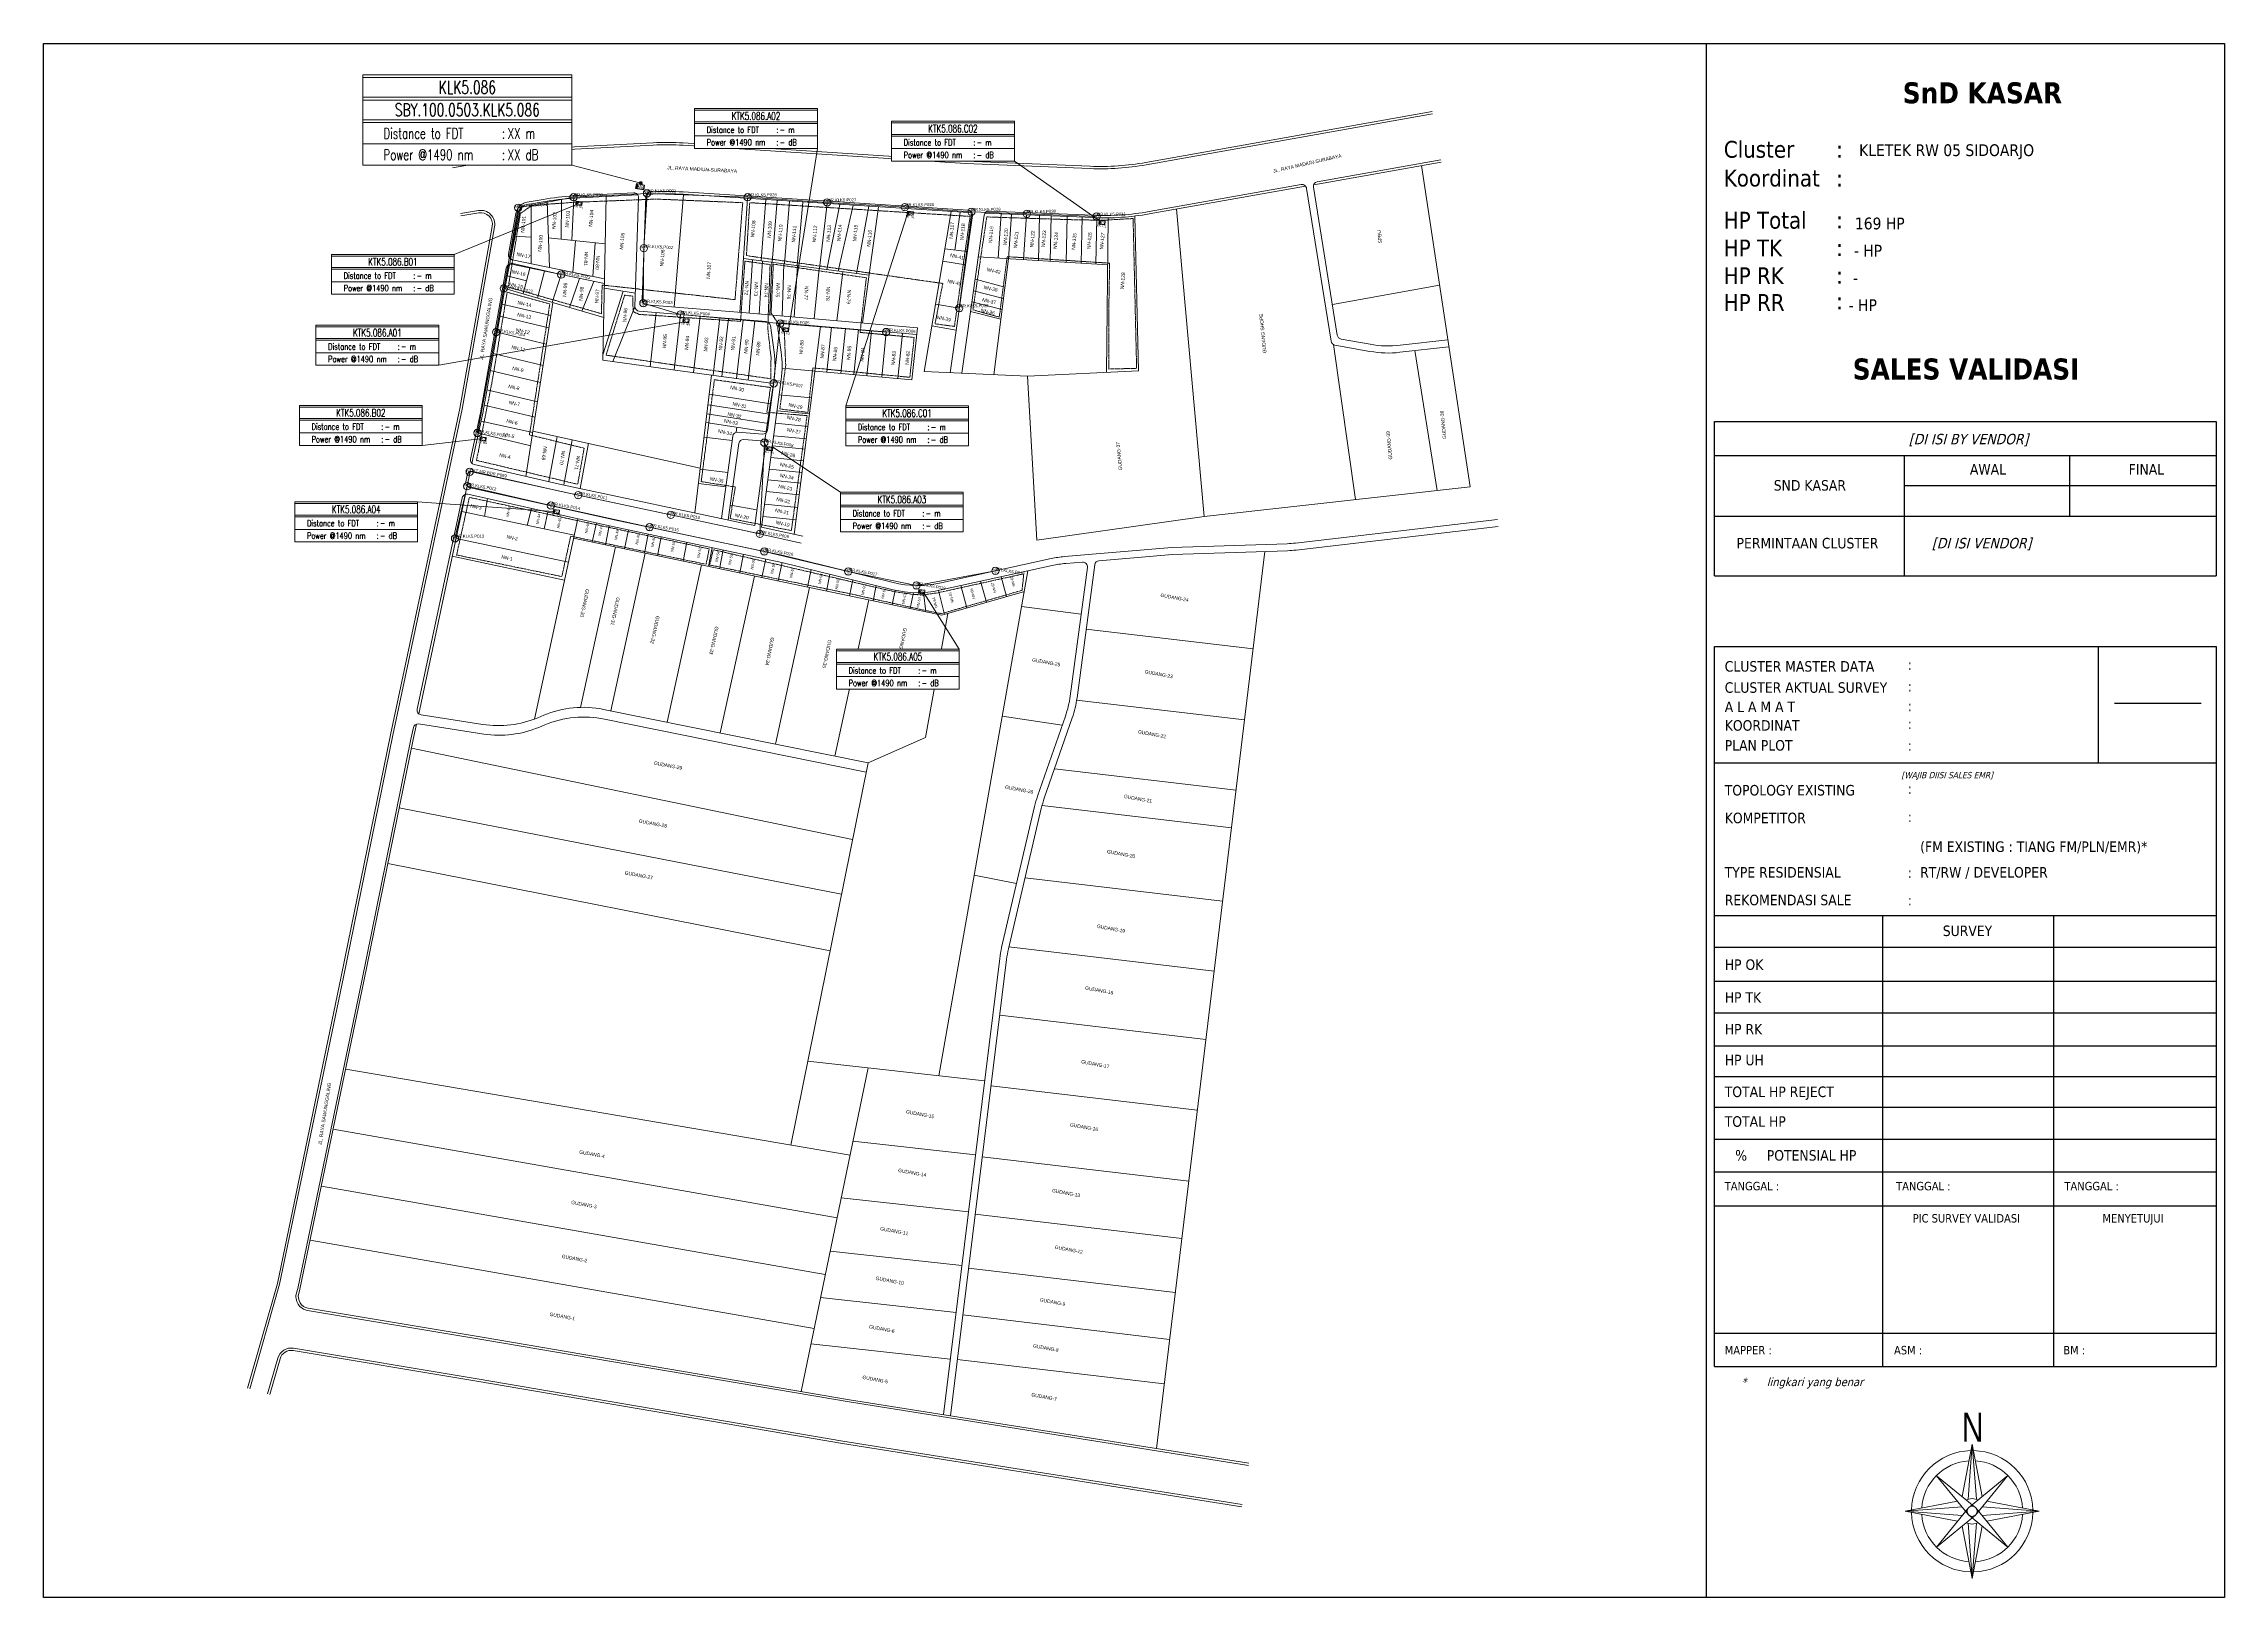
# Paper-space layout 'SNDK' of a CAD drawing. Header units: metres, sheet in millimetres. Extents: x 310 to 1128, y -7 to 576.
# The model-space entities are those that its viewports show. They can reach past a viewport. Long polylines and large blocks are cut down to what shows.
import ezdxf
from ezdxf.enums import TextEntityAlignment as Align

# ---------------------------------------------------------------- set-up
doc = ezdxf.new("R2010")
doc.units = ezdxf.units.M
doc.set_wipeout_variables(frame=1)
doc.linetypes.add('DASHED', pattern=[19.049999999999997, 12.7, -6.349999999999998])
doc.linetypes.add('PHANTOM2', pattern=[1.25, 0.625, -0.125, 0.125, -0.125, 0.125, -0.125])
for name, color, linetype, lineweight in [('EXT POLE', 1, 'Continuous', 18), ('FAT AREA FDT 1', 134, 'PHANTOM2', 35), ('FAT F2', 30, 'Continuous', 18), ('FAT_Info', 170, 'Continuous', 0), ('FAT_Info FDT 2', 170, 'Continuous', 0), ('FDT', 12, 'DASHED', 18), ('FDT-Info', 1, 'Continuous', 0), ('FO 24 CORE', 3, 'Continuous', 30), ('NEW POLE FDT 1', 4, 'Continuous', 0), ('POLE ID 2.5', 1, 'Continuous', 35), ('SLING WIRE F2', 4, 'Continuous', 50), ('TITLE BLOCK', 7, 'Continuous', 18)]:
    doc.layers.add(name, color=color, linetype=linetype, lineweight=lineweight)
for name, color, linetype in [('FAT Code-FDT2', 7, 'Continuous'), ('Home Number', 6, 'Continuous'), ('HP REDUCE', 251, 'Continuous'), ('POLE ID FDT 2 73', 1, 'Continuous')]:
    doc.layers.add(name, color=color, linetype=linetype)
doc.styles.add('FS', font='SimSun.ttf', dxfattribs={"width": 0.7})
doc.styles.add('ISO-Text', font='simplex.shx', dxfattribs={"width": 0.6})
doc.styles.add('ROMANS', font='romans.shx', dxfattribs={"width": 1.199999999999999})
doc.styles.get("Standard").update_dxf_attribs({"font": 'arial.ttf'})
doc.styles.add('Title Block 3', font='dgn003.shx')
doc.styles.add('Title Block v21 - Default$0$Standard', font='arial.ttf')

# ---------------------------------------------------------------- blocks, each defined once
blk = doc.blocks.new('Title Block v21 - Default$0$AnonymousCell12')
at = {"layer": 'TITLE BLOCK', "flags": 128}
for points in [[(-3.170249064281961, -2.615287421563152), (0.000284120807919, 13.98250502402197), (3.169390540540916, -2.597572132071491)], [(-1.319669423841332, -3.445318905547537), (0.000284120807919, 13.98250502402197), (1.320237665502645, -3.445318905546628)], [(-1.133707713543117, -8.388530193061342), (-11.35042243141288, 4.025207404228694), (1.141396375911426, -6.115391631003148)], [(-1.174186534051841, -6.146841028924882), (11.31701915079247, 4.060102939161879), (1.096814879432713, -8.426217370789344)], [(-3.196341214194035, -5.88234383633744), (-21.23861355218105, -7.248294486692884), (-3.187021166328122, -8.614992173202152)], [(-4.673884212656048, -4.087067020052472), (-21.23853426119786, -7.256313357984254), (-4.656884616861134, -10.41632916947537)], [(-1.174186534042746, -6.148236850321154), (-11.30645405737232, -18.56546400110392), (1.096814879432713, -8.426217370789344)], [(0.0002841208333848, -3.19277762484171), (-1.989819161461127, -3.573535897490273)], [(-1.133009802819287, -8.388530193059522), (11.27235286609175, -18.59686998254301), (1.141221898235016, -6.115217153329012)], [(0.0002841208333848, -3.19277762484171), (1.977928307362162, -3.571152149962017)], [(3.179125105816639, -5.882198505707947), (21.23910250281369, -7.256313357984254), (3.172163194036329, -8.617356771415416)], [(4.651981031916876, -4.082767655265342), (21.23910250281369, -7.256313357984254), (4.635718411365813, -10.4204711697057)], [(3.163344582686477, -11.92398873577485), (0.000284120807919, -28.49513173999003), (-3.165368918120293, -11.91040633156353)], [(-1.965182465297402, -10.92929510116573), (0.0002841208333848, -11.30386009453786)], [(1.320381288498538, -11.05228512992244), (0.000284120807919, -28.49513173999003), (-1.319813046840863, -11.05228512992153)], [(1.956676110748958, -10.9310244747885), (0.0002841208333848, -11.30386009453786)]]:
    blk.add_lwpolyline(points, dxfattribs=at)
at = {"layer": 'TITLE BLOCK'}
blk.add_circle((0.0002841208333848, -7.248318859689333), 1.607998286334851, dxfattribs=at)
for centre, radius, start, end in [((0.0002841208333848, -7.248318859689333), 19.21564126035136, 91.15007650781946, 178.8674371866286), ((0.0002841208333848, -7.248318859688879), 15.99751530709137, 93.60440081877357, 176.4132583076691), ((0.0002841208333848, -7.248318859689333), 19.21564126035136, 1.132562813343527, 88.84920993403045), ((0.0002841208333848, -7.248318859688879), 15.99751530709137, 3.586741692302569, 86.39334159905754), ((0.0002841208333848, -7.248318859689333), 19.21564126035136, 181.1758627732416, 268.8416553860544), ((0.0002841208333848, -7.248318859688879), 15.99751530709137, 183.6304008222482, 266.3872624917388), ((0.0002841208333848, -7.248318859689333), 19.21564126035136, 271.1583446138067, 358.8241372267846), ((0.0002841208333848, -7.248318859688879), 15.99751530709137, 273.6127375081208, 356.3695991777784)]:
    blk.add_arc(centre, radius, start, end, dxfattribs=at)
at = {"layer": 'TITLE BLOCK', "style": 'Title Block v21 - Default$0$Standard', "width": 0.7420811669370592}
blk.add_text('N', height=9.143040637999999, rotation=0.0009454083949889001, dxfattribs=at).set_placement((-3.266424988813017, 23.92334824909813), align=Align.TOP_LEFT)
blk = doc.blocks.new('SND KASAR')
for p, q in [((301118.1353425627, 9027611.171406116), (301118.1353425627, 9026872.634169117)), ((301122.1817761231, 9027415.351823961), (301360.8617121115, 9027415.351823961)), ((301212.3222604285, 9027415.351823961), (301212.3222604285, 9027358.172870561)), ((301291.0962804827, 9027415.351823961), (301291.0962804827, 9027386.517989272)), ((301212.3222604285, 9027401.179261561), (301360.8617121115, 9027401.179261561)), ((301122.1817761231, 9027386.517989272), (301360.8617121115, 9027386.517989272)), ((301122.1817761231, 9027358.172870561), (301360.8617121115, 9027358.172870561)), ((301304.6942447004, 9027324.522919893), (301304.6942447005, 9027269.172231333)), ((301312.4004327087, 9027297.57755066), (301353.6435763962, 9027297.57755066)), ((301122.1817761231, 9027269.172231335), (301360.8617121115, 9027269.172231335)), ((301122.1817761231, 9027196.70846538), (301360.8617121115, 9027196.70846538)), ((301202.1424305671, 9027196.70846538), (301202.1424305671, 9026982.129354388)), ((301283.340348014, 9027196.70846538), (301283.3403480139, 9026982.129354388)), ((301122.1817761231, 9027181.511609768), (301360.8617121115, 9027181.51160977)), ((301122.1817761231, 9027165.418448133), (301360.8617121115, 9027165.418448133)), ((301122.1817761231, 9027150.30063018), (301360.8617121115, 9027150.30063018)), ((301122.1817761231, 9027134.69513734), (301360.8617121115, 9027134.69513734)), ((301122.1817761231, 9027120.064988183), (301360.8617121115, 9027120.064988185)), ((301122.1817761231, 9027105.434845116), (301360.8617121115, 9027105.434845118)), ((301122.1817761231, 9027090.317021076), (301360.8617121115, 9027090.317021076)), ((301122.1817761231, 9027074.711534325), (301360.8617121115, 9027074.711534325)), ((301122.1817761231, 9027058.618372688), (301360.8617121115, 9027058.618372688)), ((301122.1817761231, 9026998.106650546), (301360.8617121115, 9026998.106650546)), ((301122.1817761231, 9026982.129354388), (301360.8617121115, 9026982.129354388))]:
    blk.add_line(p, q)
blk.add_lwpolyline([(300327.2774311588, 9027611.205810815), (301364.7055877367, 9027611.205810815), (301364.7055877367, 9026872.420623759), (300327.2774311588, 9026872.420623759)], close=True)
for points in [[(301122.1817761231, 9027358.172870561), (301122.1817761231, 9027431.477752557), (301360.8617121115, 9027431.477752557), (301360.8617121115, 9027358.172870561)], [(301122.1817761231, 9026982.129354388), (301122.1817761231, 9027324.522919893), (301360.8617121115, 9027324.522919893), (301360.8617121115, 9026982.129354388)]]:
    blk.add_lwpolyline(points)
at = {"color": 7, "linetype": 'Continuous', "lineweight": 0, "xscale": 1.502246847832356, "yscale": 1.502246847832356, "zscale": 1.502246847832356}
blk.add_blockref('Title Block v21 - Default$0$AnonymousCell12', (301244.7278289557, 9026924.23946459), dxfattribs=at)
at = {"attachment_point": 1}
for s, width, heights, insert, char_height in [('{\\fTahoma|b1|i0|c0|p34;SnD KASAR}', 183.9320844520116, [0], (301211.7109485519, 9027592.818474945), 10), ('{\\fTahoma|b0|i0|c0|p34;Cluster}', 183.9320844520116, [0], (301126.5650863582, 9027564.958394906), 8), ('{\\fTahoma|b0|i0|c0|p34;:}', 183.9320844520116, [0], (301180.0080879399, 9027564.958394906), 8), ('{\\fTahoma|b0|i0|c0|p34;KLETEK RW 05 SIDOARJO}', 260.7017712689703, [0], (301190.9429608293, 9027563.34857966), 5.6), ('{\\fTahoma|b0|i0|c0|p34;Koordinat}', 183.9320844520116, [0], (301126.5650863582, 9027551.27274636), 8), ('{\\fTahoma|b0|i0|c0|p34;:}', 183.9320844520116, [0], (301180.0080879399, 9027551.205775613), 8), ('{\\fTahoma|b0|i0|c0|p34;HP Total}', 183.9320844520116, [0], (301126.5650863582, 9027531.233035179), 8), ('{\\fTahoma|b0|i0|c0|p34;:}', 183.9320844520116, [0], (301180.0080879399, 9027531.340876346), 8), ('{\\fTahoma|b0|i0|c0|p34;169 HP}', 260.7017712689703, [0], (301188.9495490051, 9027528.506690249), 5.6), ('{\\fTahoma|b0|i0|c0|p34;HP TK}', 183.9320844520116, [0], (301126.5650863582, 9027518.036157405), 8), ('{\\fTahoma|b0|i0|c0|p34;:}', 183.9320844520116, [0], (301180.0080879399, 9027518.199480789), 8), ('{\\fTahoma|b0|i0|c0|p34;- HP}', 260.7017712689703, [0], (301188.4511992433, 9027515.565417659), 5.6), ('{\\fTahoma|b0|i0|c0|p34;HP RK}', 183.9320844520116, [0], (301126.5650863582, 9027504.83927963), 8), ('{\\fTahoma|b0|i0|c0|p34;:}', 183.9320844520116, [0], (301180.0080879399, 9027505.058085233), 8), ('{\\fTahoma|b0|i0|c0|p34;-}', 260.7017712689703, [0], (301187.952843093, 9027502.624145068), 5.6), ('{\\fTahoma|b0|i0|c0|p34;HP RR}', 183.9320844520116, [0], (301126.5650863582, 9027492.131172623), 8), ('{\\fTahoma|b0|i0|c0|p34;:}', 183.9320844520116, [0], (301180.0080879399, 9027492.833531369), 8), ('{\\fTahoma|b0|i0|c0|p34;- HP}', 260.7017712689703, [0], (301185.9594376573, 9027489.682872478), 5.6), ('{\\fTahoma|b1|i0|c0|p34;SALES VALIDASI}', 183.9320844520116, [0], (301187.9165874802, 9027461.50220535), 10), ('{\\fTahoma|b0|i0|c0|p34;AWAL}', 183.9320844520116, [0], (301243.6454861612, 9027411.318419447), 5), ('{\\fTahoma|b0|i0|c0|p34;FINAL}', 183.9320844520116, [0], (301319.1847248379, 9027411.318419447), 5), ('{\\fTahoma|b0|i0|c0|p34;SND KASAR}', 183.9320844520116, [0], (301150.3249219916, 9027403.678110572), 5), ('{\\fTahoma|b0|i0|c0|p34;PERMINTAAN CLUSTER}', 183.9320844520116, [0], (301132.6232572079, 9027376.185797341), 5), ('{\\fTahoma|b0|i0|c0|p34;CLUSTER MASTER DATA}', 183.9320844520116, [0], (301127.011148645, 9027317.606077725), 5), ('{\\fTahoma|b0|i0|c0|p34;:}', 183.9320844520116, [8.803766483440995], (301214.0853333932, 9027318.420259353), 5), ('{\\fTahoma|b0|i0|c0|p34;CLUSTER AKTUAL SURVEY}', 183.9320844520116, [6.110391716916262], (301127.011148645, 9027307.532764258), 5), ('{\\fTahoma|b0|i0|c0|p34;:}', 183.9320844520116, [0], (301214.0853333932, 9027308.116128165), 5), ('{\\fTahoma|b0|i0|c0|p34;A L A M A T}', 183.9320844520116, [0], (301127.011148645, 9027298.375202687), 5), ('{\\fTahoma|b0|i0|c0|p34;:}', 183.9320844520116, [0], (301214.0853333932, 9027298.766080493), 5), ('{\\fTahoma|b0|i0|c0|p34;KOORDINAT}', 183.9320844520116, [0], (301127.011148645, 9027289.522899864), 5), ('{\\fTahoma|b0|i0|c0|p34;:}', 183.9320844520116, [0], (301214.0853333932, 9027290.254470035), 5), ('{\\fTahoma|b0|i0|c0|p34;PLAN PLOT}', 183.9320844520116, [0], (301127.011148645, 9027280.060085634), 5), ('{\\fTahoma|b0|i0|c0|p34;:}', 183.9320844520116, [0], (301214.0853333932, 9027279.993656743), 5), ('{\\fTahoma|b0|i0|c0|p34;TOPOLOGY EXISTING}', 183.9320844520116, [0], (301127.011148645, 9027258.707315562), 5), ('{\\fTahoma|b0|i0|c0|p34;:}', 183.9320844520116, [0], (301214.0853333932, 9027259.477905324), 5), ('{\\fTahoma|b0|i0|c0|p34;KOMPETITOR}', 183.9320844520116, [0], (301127.011148645, 9027245.535728376), 5), ('{\\fTahoma|b0|i0|c0|p34;:}', 183.9320844520116, [0], (301214.0853333932, 9027246.056413753), 5), ('{\\fTahoma|b0|i0|c0|p34;(FM EXISTING : TIANG FM/PLN/EMR)*}', 183.9320844520116, [0], (301219.9681086383, 9027231.87630192), 5), ('{\\fTahoma|b0|i0|c0|p34;TYPE RESIDENSIAL}', 183.9320844520116, [0], (301127.011148645, 9027219.680393271), 5), ('{\\fTahoma|b0|i0|c0|p34;:}', 183.9320844520116, [0], (301214.0853333932, 9027219.518470187), 5), ('{\\fTahoma|b0|i0|c0|p34;RT/RW / DEVELOPER}', 183.9320844520116, [0], (301219.9681086383, 9027219.67518173), 5), ('{\\fTahoma|b0|i0|c0|p34;REKOMENDASI SALE}', 183.9320844520116, [0], (301127.011148645, 9027206.508806085), 5), ('{\\fTahoma|b0|i0|c0|p34;:}', 183.9320844520116, [0], (301214.0853333932, 9027206.40201819), 5), ('{\\fTahoma|b0|i0|c0|p34;SURVEY}', 183.9320844520116, [0], (301230.7359580256, 9027191.872958327), 5), ('{\\fTahoma|b0|i0|c0|p34;HP OK}', 183.9320844520116, [0], (301127.011148645, 9027175.782213725), 5), ('{\\fTahoma|b0|i0|c0|p34;HP TK}', 183.9320844520116, [0], (301127.011148645, 9027160.17907095), 5), ('{\\fTahoma|b0|i0|c0|p34;HP RK}', 183.9320844520116, [0], (301127.011148645, 9027145.063523915), 5), ('{\\fTahoma|b0|i0|c0|p34;HP UH}', 183.9320844520116, [0], (301127.011148645, 9027130.435578704), 5), ('{\\fTahoma|b0|i0|c0|p34;TOTAL HP REJECT}', 183.9320844520116, [0], (301127.011148645, 9027115.320031669), 5), ('{\\fTahoma|b0|i0|c0|p34;TOTAL HP}', 183.9320844520116, [0], (301127.011148645, 9027101.179682197), 5), ('\\pxi-3,l4,t4;{\\fTahoma|b0|i0|c0|p34;%^IPOTENSIAL HP}', 183.9320844520116, [0], (301127.011148645, 9027085.088943684), 5), ('{\\fTahoma|b0|i0|c0|p34;TANGGAL :}', 183.9320844520116, [0], (301127.011148645, 9027069.973396648), 4), ('{\\fTahoma|b0|i0|c0|p34;TANGGAL :}', 183.9320844520116, [0], (301208.5351300139, 9027069.973396648), 4), ('{\\fTahoma|b0|i0|c0|p34;TANGGAL :}', 183.9320844520116, [0], (301288.5946211348, 9027069.973396648), 4), ('{\\fTahoma|b0|i0|c0|p34;PIC SURVEY VALIDASI}', 183.9320844520116, [0], (301216.4181340688, 9027054.6648521), 4), ('{\\fTahoma|b0|i0|c0|p34;MENYETUJUI}', 183.9320844520116, [0], (301306.7240418958, 9027054.6648521), 4), ('{\\fTahoma|b0|i0|c0|p34;MAPPER :}', 183.9320844520116, [0], (301127.011148645, 9026991.963551847), 4), ('{\\fTahoma|b0|i0|c0|p34;ASM :}', 183.9320844520116, [0], (301207.5527348988, 9026991.963551847), 4), ('{\\fTahoma|b0|i0|c0|p34;BM :}', 183.9320844520116, [0], (301288.094335647, 9026991.963551847), 4), ('\\pxi-3,l5,t5;{\\fTahoma|b0|i1|c0|p34;*^Ilingkari yang benar}', 183.9320844520116, [0], (301127.011148645, 9026976.849143313), 4)]:
    blk.add_mtext_dynamic_manual_height_columns(s, width=width, gutter_width=1, heights=heights, dxfattribs=dict(at, insert=insert, char_height=char_height))
at = {"color": 250, "attachment_point": 1}
for s, insert, char_height in [('{\\fTahoma|b0|i1|c0|p34;\\C250;[DI ISI BY VENDOR]}', (301214.5615148491, 9027425.669178825), 5), ('{\\fTahoma|b0|i1|c0|p34;\\C250;[DI ISI VENDOR]}', (301225.551417014, 9027376.185797341), 5), ('{\\fTahoma|b0|i1|c0|p34;[WAJIB DIISI SALES EMR]}', (301211.0454279685, 9027264.901914762), 3)]:
    blk.add_mtext_dynamic_manual_height_columns(s, width=183.9320844520116, gutter_width=1, heights=[0], dxfattribs=dict(at, insert=insert, char_height=char_height))
blk = doc.blocks.new('FDT-Info')
at = {"lineweight": 0}
blk.add_wipeout([(7.275957614183426e-12, 16.534560180632532), (38.25396760544754, 16.534560180632532), (38.25396760541839, 0), (0, 0)], dxfattribs=at).dxf.layer = 'FDT-Info'
at = {"layer": 'FDT-Info'}
for p, q in [((0, 16.53456018063252), (0, 0)), ((38.25396760544754, 16.53456018063252), (38.25396760541844, 0)), ((0, 8.309430341443203), (38.25396760541844, 8.309430341443203)), ((0, 7.797146342734777), (38.25396760541844, 7.797146342734777)), ((0, 3.898573171367389), (38.25396760541844, 3.898573171367389)), ((0, 0), (38.25396760541844, 0))]:
    blk.add_line(p, q, dxfattribs=at)
for points in [[(7.275957614183426e-12, 16.53456018063252), (38.25396760544754, 16.53456018063252)], [(7.275957614183426e-12, 16.0222761819241), (38.25396760544754, 16.0222761819241)], [(0, 12.42199526103786), (38.25396760544027, 12.42199526103786)], [(0, 11.90971126232944), (38.25396760544027, 11.90971126232944)]]:
    blk.add_lwpolyline(points, dxfattribs=at)
at = {"layer": 'FDT-Info', "style": 'ROMANS', "width": 0.6999999994938116}
for s, p in [(':', (25.4730162985943, 4.834625408131615)), ('Power @1490 nm', (3.796610724635684, 0.9360522367642261)), (':', (25.4730162985943, 0.9360522367642261))]:
    blk.add_text(s, height=1.949286585683704, dxfattribs=at).set_placement(p)
for p in [(19.12698380272195, 14.22213572148075), (19.12698380271468, 10.10957080188609)]:
    blk.add_attdef('FAT_SEQUENCE', text='', height=2.339143902820445, dxfattribs=at).set_placement(p, align=Align.MIDDLE_CENTER)
blk.add_attdef('DISTANCE_TO', (3.796610724635684, 4.834625408131615), '', height=1.949286585683704, dxfattribs=at)
for tag, p in [('DISTANCE_TO_OLT', (26.50713314662426, 5.809268700092616)), ('LOSS_@1490NM', (26.50713314662426, 1.910695528725228))]:
    blk.add_attdef(tag, text='', height=1.949286585683704, dxfattribs=at).set_placement(p, align=Align.MIDDLE_LEFT)
blk = doc.blocks.new('FAT Info')
at = {"lineweight": 0}
blk.add_wipeout([(0, 12.927813760004938), (40.43960871037716, 12.927813760004938), (40.43960871035233, -0.20391241647303104), (0, -0.20391241647303104)], dxfattribs=at).dxf.layer = 'FAT_Info'
at = {"layer": 'FAT_Info'}
for p, q in [((-2.378836083636906e-17, 12.92781376000494), (0, -0.203912416473031)), ((0, 8.580277372151613), (40.43960871035233, 8.580277372151613)), ((0, 8.038724018260837), (40.43960871035233, 8.038724018260837)), ((40.43960871037716, 12.92781376000494), (40.43960871035233, -0.203912416473031)), ((0, 3.917405800893903), (40.43960871035233, 3.917405800893903)), ((0, -0.203912416473031), (40.43960871035233, -0.203912416473031))]:
    blk.add_line(p, q, dxfattribs=at)
for points in [[(-2.378836083636906e-17, 12.92781376000494), (40.43960871037716, 12.92781376000494)], [(0, 12.38626040611416), (40.43960871037716, 12.38626040611416)]]:
    blk.add_lwpolyline(points, dxfattribs=at)
at = {"layer": 'FAT_Info', "style": 'ROMANS', "width": 0.6999999994938116}
for s, p in [('Power @1490 nm', (4.01353014446795, 0.7856211811304092)), (':', (26.92841752816457, 4.906939398497343)), (':', (26.92841752816457, 0.7856211811304092))]:
    blk.add_text(s, height=2.060659108683467, dxfattribs=at).set_placement(p)
blk.add_attdef('FAT_SEQUENCE', text='', height=2.47279093042016, dxfattribs=at).set_placement((20.21980435518237, 10.48326888913289), align=Align.MIDDLE_CENTER)
blk.add_attdef('DISTANCE_TO', (4.01353014446795, 4.906939398497343), '', height=2.060659108683467, dxfattribs=at)
for tag, p in [('DISTANCE_TO_OLT', (28.02161866030656, 5.937268951907754)), ('LOSS_@1490NM', (28.02161866030656, 1.81595073454082))]:
    blk.add_attdef(tag, text='', height=2.060659108683467, dxfattribs=at).set_placement(p, align=Align.MIDDLE_LEFT)
blk = doc.blocks.new('*U8')
h = blk.add_hatch(color=2)
h.dxf.hatch_style = 1
h.paths.add_polyline_path([(-4.25, 2), (-4.25, -2), (-2.398701124120853, 0)])
h = blk.add_hatch(color=256)
h.dxf.hatch_style = 1
h.paths.add_polyline_path([(-1.971605531849491, 3.471605531849489, 1), (0.4716055318494909, 3.471605531849489, 1)])
for points in [[(-4.5, 2.25), (3, 2.25), (3, -2.25), (-4.5, -2.25)], [(-4.25, 2), (2.75, 2), (2.75, -2), (-4.25, -2)]]:
    blk.add_lwpolyline(points, close=True)
at = {"color": 2}
blk.add_lwpolyline([(-4.25, 2), (-4.25, -2), (-2.398701124120853, 0)], close=True, dxfattribs=at)
blk.add_circle((-0.75, 3.471605531849489), 1.221605531849491)
at = {"style": 'ISO-Text', "width": 0.6}
blk.add_attdef('FDT', text='', height=3, dxfattribs=at).set_placement((0, 0), align=Align.MIDDLE_CENTER)
blk = doc.blocks.new('POLE')
at = {"color": 0, "linetype": 'ByBlock', "lineweight": -2}
blk.add_circle((0, 0), 2.236744834950059, dxfattribs=at)
at = {"color": 0, "linetype": 'ByBlock', "lineweight": -2, "style": 'Title Block 3', "width": 0.7990907708545769}
for s, p in [('NP7', (0, 0.6200978406837976)), ("3'", (-4.440892098500626e-16, -1.272832381589099))]:
    blk.add_text(s, height=1.487920262150892, dxfattribs=at).set_placement(p, align=Align.MIDDLE_CENTER)
blk = doc.blocks.new('FAT')
h = blk.add_hatch(color=2)
h.dxf.hatch_style = 1
h.paths.add_polyline_path([(-4.25, 2), (-4.25, -2), (-2.398701124120853, 0)])
for points in [[(-4.5, 2.25), (3, 2.25), (3, -2.25), (-4.5, -2.25)], [(-4.25, 2), (2.75, 2), (2.75, -2), (-4.25, -2)]]:
    blk.add_lwpolyline(points, close=True)
at = {"color": 2}
blk.add_lwpolyline([(-4.25, 2), (-4.25, -2), (-2.398701124120853, 0)], close=True, dxfattribs=at)
at = {"color": 7}
blk.add_attdef('FAT', text='', height=3, dxfattribs=at).set_placement((0.1756494379395734, 0), align=Align.MIDDLE_CENTER)

msp = doc.modelspace()

# ---------------------------------------------------------------- linework, layer by layer
at = {"lineweight": 0}
for p, q in [((-54.54695676654127, 141.8515864633387), (-59.39185429903997, 106.5200960988459)), ((-51.95815432216268, 138.6481895270202), (-56.44952191892465, 105.894821699538))]:
    msp.add_line(p, q, dxfattribs=at)
for points in [[(-175.0720664255767, 258.0752471420697), (-138.3722721398898, 264.4014073390238, -0.02959202255793425), (-125.3264726336967, 265.8624900263411), (-88.69878137390657, 267.7822489161592, -0.02912288135369147), (-75.77940187554844, 267.7064830444139), (45.49413769799369, 259.9229458974409), (98.90645957970898, 257.7291332438662, 0.05419951470716469), (122.846333685631, 259.3413526222104), (245.7833500910091, 281.145644913968)], [(-174.9021957702343, 257.0897807750872), (-138.26077648875, 263.4058785279522, -0.02959202255793436), (-125.2149769825567, 264.8669612152695), (-88.70465574242752, 266.7805684168187, -0.02912288135369142), (-75.78527624406951, 266.7048025450733), (45.44158650640843, 258.9242611941123), (98.97404783565094, 256.7255140342123, 0.05419951470716469), (122.9139219415729, 258.3377334125564), (245.957986077563, 280.1610118492173)], [(249.4507058086421, 260.4683505542035), (196.454710296599, 251.0689018753222, 0.4095024381689452), (194.8293446637076, 248.7821356277521), (205.0553181105063, 185.1834451805767, 0.318489911248056), (206.6757505825599, 183.5325604980826), (219.1835170085644, 181.2818242187649, 0.07340502516191237), (232.0271891028094, 180.8771856162659), (252.5067656353907, 183.2438687637789)], [(-52.41534785981265, 143.5742310365523), (-41.76785404411736, 142.7725996163356, 0.3977346115075345), (-39.63503150529533, 144.5042464614718), (-36.77061955990816, 166.1220453948603, 0.0676138723144307), (-36.80955852399867, 177.9678678455775), (-38.38679022400072, 189.2987097758416, 0.3499147015058263), (-40.19572054820711, 191.0155649214564), (-48.98138411722989, 191.773811379399), (-94.7207769775618, 195.4964467005169, -0.4005064738549926), (-96.55736907978917, 197.558210699772), (-94.9606432491627, 244.2493578219687, 0.4397965001955839), (-97.06415665723452, 246.3149716400238), (-122.9850639597603, 244.9563849938377, 0.0295920225579343), (-136.0308634659533, 243.4953023065205), (-142.8278713762106, 242.323661927135, 0.316038037384974), (-147.7162966339214, 237.4595205092577), (-150.8286845331273, 219.9257610073711, 0.405765447200607), (-149.2658347819233, 217.6179273184739), (-109.6513337206908, 209.3974480358272)], [(-95.28213908654897, 245.4069995161302), (-122.8735683086209, 243.9608561827661, 0.02959202255793452), (-135.9193678148141, 242.4997734954488), (-142.6580007208682, 241.3381955601526, 0.3160380373849744), (-146.7316884356272, 237.2847443785881), (-150.146797473103, 218.0455934517071)], [(38.800180937052, 169.0716849085317), (48.36626295878034, 236.5863446897359, 0.4437264092909705), (46.46811852305786, 238.8652353511268), (44.39056267467431, 238.9505671275432), (-75.90276361450066, 246.6711925582618, 0.02912288135369142), (-88.82214311285867, 246.7469584300071), (-90.04748806513496, 246.6827347024306, 0.3890851934480469), (-91.94163775296121, 244.7538314241842), (-93.4613005143288, 200.3161476301545, 0.4005064738549883), (-91.62470841210143, 198.2543836308994), (-48.73072503761154, 194.7633303486465), (24.77899743345629, 188.4190757285906)], [(48.15767163313367, 237.7949969252454), (44.33801148308778, 237.9518824242147), (-75.90863798302209, 245.6695120589212, 0.02912288135369142), (-88.8280174813801, 245.7452779306665), (-91.72482377569779, 245.5934482781735)], [(43.81752490654006, 168.8416314574208), (53.44311829650671, 236.7763053855451, -0.3853040209898416), (55.50541695199254, 238.494044978773), (100.3258129544843, 236.6531298411346, 0.05419951470716447), (124.2656870604063, 238.2653492194787), (189.5613841727363, 249.8462912893323, -0.418940433049663), (191.8852937518434, 248.1945252778997), (202.4309689211488, 182.6075047229925, 0.3184899112480493), (204.0514013932024, 180.9566200404985), (219.0880256231455, 178.2508231363895, 0.07340502516191214), (231.9316977173905, 177.8461845338905), (252.9566489882662, 180.2758928714092)], [(191.4414546542507, 249.164136626123), (124.3332753163479, 237.2617300098248, -0.05419951470716447), (100.3934012104259, 235.6495106314807), (53.73378673203538, 237.5659682773455)], [(-262.9509540332537, -266.7149405627775), (-250.1083968374867, -221.8513446063026), (-222.6947482785034, -90.09078778178994), (-201.5561584074844, 13.70657532163439), (-171.7305024505145, 153.6689945006889), (-157.83940217836, 231.9250536026703, 0.5197129134459436), (-163.6117964465431, 237.7262660909301), (-171.3349120080437, 236.3949870684563)], [(-261.9895682494879, -266.990144804702), (-249.1368690392882, -222.0911192035886), (-221.7152834801854, -90.29241409855732), (-200.577175242739, 13.50258402711196), (-170.7488900958705, 153.4773411671223), (-156.8547939800658, 231.7502774720008, 0.5197129134459427), (-163.7816671018855, 238.7117324579126), (-171.5047826633861, 237.3804534354387)], [(-109.691311889675, 207.363136649568), (-149.5021972493302, 215.6243680056569, 0.4227124475016339), (-151.8777802913031, 214.0156388394379), (-162.8959912587189, 151.9441144985901), (-167.1408003793487, 132.0245608655107, 0.4102572968840513), (-165.6279763500455, 129.6574623197951), (-127.6358727321903, 121.0226172689646), (-48.28168703463957, 104.1590769259588), (-45.07441375502501, 103.4530729436888)], [(24.46230418496653, 185.4352558365109), (-33.04229188363352, 190.3981884530264, 0.4815750934255389), (-35.19516354480242, 188.1298579873142), (-33.78201909134011, 177.9778198138549, -0.0676138723144307), (-33.74308012724963, 166.1319973631378), (-42.13395793432623, 102.8058024001098)], [(-45.07441375502501, 103.4530729436888), (-40.55598653744944, 137.5537724754014, 0.4308867960584379), (-42.38850588982909, 139.8108369505055), (-49.82654541543406, 140.3708341002337)], [(-25.15421649458314, 95.99629782433615), (-48.91596590820004, 101.2268747815117), (-128.2801483236688, 118.0925395248175), (-166.2005241001089, 126.711082272341, 0.4181809265720378), (-168.5998594925828, 125.1776555197193), (-169.2207764842666, 122.2638874406258, 0.4114298139765838), (-167.7001229969095, 119.8950259285038), (-105.4804902849655, 106.0160791128929), (-32.77885503885859, 90.5979861554284), (14.34491748015521, 79.02730593113662, 0.1147376839066361), (34.27485035556584, 78.78218412526748), (82.21424102355633, 89.31012435944078, -0.03310251035672899), (87.96855998186473, 90.17978601344308), (134.0426893130489, 94.0506031478445), (183.4959283619088, 95.70891343045388, 0.0206990442660554), (187.1271869810532, 95.98145014336238), (273.8226226217212, 106.1102471845371)], [(3.583592608783867, 1.594589169091705), (-110.021721247851, 24.60755141073738, 0.1498006731554149), (-135.6854583871811, 22.09672822779297), (-138.2837744050858, 21.01371853839257, -0.1378657352661937), (-161.9217087099636, 18.14162508445139), (-188.3779457878299, 22.22383999735655, -0.4309683746208429), (-190.0290335462468, 24.61728407685915), (-170.6797681481091, 115.4172986136077, -0.4170028011277202), (-168.2882622136891, 116.9524883326359), (-106.118266877294, 103.0846138179255), (-33.44789624562929, 87.6731512578395), (14.30703835622565, 75.94749671294753, 0.1147376839066361), (34.23697123163628, 75.70237490707837), (82.66352961036921, 86.33730174394414, -0.03310251035672899), (88.41784856867764, 87.20696339794642), (95.57126585008206, 87.80794209432828, -0.4791319068071015), (97.72113284152732, 85.55045139249792), (90.35021171216414, 30.30773939453871, -0.05055285072214848), (88.29534910025131, 21.67428978272075), (76.35856925734271, -12.64980889596703, 0.02623747210728264), (75.07344670382986, -17.08186966666068), (60.90471433923013, -77.66095362374388, 0.02678457925751908), (60.07896810585461, -82.29872228677397), (35.94415376839818, -278.0964255417335)], [(274.1707506105837, 103.1305144946183), (187.3519068579573, 92.98729944273724, -0.02069904426605518), (183.7206482388129, 92.71476272982873), (134.2186484814769, 91.05481735949186), (102.7133619550549, 88.4079696668507, 0.3521444509416741), (100.8983664997066, 86.67950238416691), (93.28364030298272, 29.6095488673434, -0.05055285072214848), (91.2287776910699, 20.97609925552544), (79.24385687717054, -13.48642833452033, 0.02623747210728264), (77.95873432365767, -17.91848910521398), (63.86250500993115, -78.18758284630826, 0.02678457925751896), (63.03675877655564, -82.82535150933833), (38.90886480644458, -278.5669121309651)], [(166.9022185369204, -299.8914077095613), (-4.553709074084459, -272.68210685359), (-161.4833706750259, -246.0408597901123), (-237.1039305043633, -233.3850621169956, -0.4477052934043245), (-241.881863969204, -225.8161390554059), (-241.3646466537004, -224.0093159818755), (-213.879565093634, -91.90542463266029), (-192.7453099247757, 11.87065367093239), (-191.6990764407159, 16.78029822883919, -0.3976549275800273), (-189.4380047773556, 18.34007051524803), (-161.4205469507414, 14.01695820623479, 0.1378657352661937), (-137.7826126458635, 16.88905166017596), (-135.2780947667383, 17.93296514555579, -0.1498006731554147), (-109.6143576274083, 20.44378832850019), (2.791443654942174, -2.326189349806984)], [(-190.3600461096528, 18.26589500202257), (-191.7663267600303, 11.66666237641027), (-212.9001002953155, -92.10705094942531), (-240.3931188555019, -224.2490905791612), (-240.9204781854384, -226.0913432973304, 0.4477052934043229), (-236.9388669647378, -232.3987791819885), (-161.3171532680665, -245.0547699654385), (-4.391651832771494, -271.6953107761933), (167.0589527857129, -298.9037668966869)], [(-254.2984819793624, -269.1917787400979), (-249.9139952049478, -253.8752152142072, -0.3814966410027683), (-243.1552992646002, -249.6087430557113), (-164.3090665933092, -262.8043868095706), (-7.30868217641692, -289.4576401693313), (164.2377363074473, -316.6813015284282)], [(-253.3370961955968, -269.4669829820224), (-248.9526094211821, -254.1504194561317, -0.3814966410027693), (-243.3203628042258, -250.5950259907184), (-164.4752840002581, -263.790476634246), (-7.470739417726811, -290.4444362467284), (164.0810020586547, -317.6689423413027)]]:
    msp.add_lwpolyline(points, format="xyb", dxfattribs=at)
for points in [[(249.6253417951961, 259.4837174894528), (194.9239117881921, 249.7817904090291)], [(241.1775060870267, 257.9853967688142), (262.0794611298057, 120.0907663632948)], [(-128.0922127452659, 243.5637761539912), (-128.2699878819877, 226.4213092553242)], [(-122.7467238769671, 243.967504451246), (-123.5945997860132, 225.925791648422)], [(-108.9577621769474, 244.6902221791317), (-110.3382835680038, 174.4416226019533)], [(-75.65499797367903, 245.6532330219472), (-79.72113260553769, 197.2855760238454)], [(-48.20066398026616, 243.8911682777781), (-51.43811598874962, 194.9836793422056)], [(-141.1602612692305, 241.5963697512829), (-141.0610362766008, 215.9153342193702)], [(-134.1723688255245, 242.7865874847854), (-133.3087188873561, 214.3066363238121)], [(-40.31439678178814, 243.3850145536751), (-42.35081479751669, 217.1340985922728)], [(-35.40796833000766, 243.070111828417), (-37.57134397774877, 216.4924432499757)], [(-30.20142273493096, 242.7359470865517), (-32.36102943232653, 215.7929461112357)], [(-24.43492873347944, 242.3658439261596), (-26.88412280708041, 215.0576583507547)], [(-13.95674133156181, 241.6933364594644), (-17.25259893883381, 213.7646033290644)], [(-8.622677516740767, 241.3509873865093), (-14.17888615396557, 213.3519500660838)], [(-2.907396047794848, 240.9841711314929), (-9.252272480180414, 212.6905404451392)], [(3.820364549125967, 240.5523722848012), (-1.439905338020152, 211.6417115471741)], [(8.047780544891257, 240.281049706484), (1.178610015219635, 190.4559065297433)], [(39.21589979116403, 238.2806280579715), (27.67682331556509, 169.5817091014763)], [(43.12229308455573, 238.0299092497573), (40.77007203515593, 221.7230786023796)], [(60.65138570377599, 237.2818406524472), (59.38140756378094, 218.3163359236258)], [(65.15550290178211, 237.0968423420563), (63.87903241346394, 218.0343826665744)], [(71.60838589771936, 236.8318020691419), (70.32261406082247, 217.6304386087063)], [(77.18713505961472, 236.6026652319606), (76.76713427872502, 217.2264357124445)], [(82.20001909579773, 236.3967702616233), (81.77767269136197, 216.9123282285525)], [(89.07532544140159, 236.1143797283754), (88.64976195068692, 216.4815212995239)], [(95.4335166890624, 235.8532287444535), (95.00497808003391, 216.0831168200882)], [(101.7429673755667, 235.6023008384381), (101.3112984943593, 215.6877775821004)], [(106.7224934941702, 235.5701741266232), (105.9615628869346, 169.1792327135371)], [(118.0576320956208, 236.3327930393055), (119.6727215922433, 169.8390684134806)], [(135.940764247823, 239.3204515311009), (147.9194669163568, 107.4414825181517)], [(-148.4212900109256, 227.7663075273041), (-141.1051776730098, 227.3398426981611)], [(-133.69352540654, 226.9961189352787), (-109.3561754179521, 224.4167425975006)], [(-122.0369954634268, 225.7607100871516), (-123.2429473839842, 212.2178692337148)], [(-113.6801944643831, 224.8750206112406), (-114.6988239497219, 210.4448621833127)], [(-150.5904509547389, 215.5462541337628), (-161.914378904075, 151.7524611650236), (-166.5237509995231, 130.1221281957803)], [(-49.90472874735366, 218.1482295335307), (3.998739898403429, 210.9115604692815)], [(-46.09274898215205, 217.6364621698816), (-47.55941551188339, 194.6622405115431)], [(-41.74606054955277, 217.0529088939535), (-43.24300505250906, 194.2897128229816)], [(-37.77746556189212, 216.5201155636304), (-38.66044284302562, 193.8942149147879)], [(-32.54415425710906, 215.8175310551678), (-33.38135253210405, 193.4386031675399)], [(35.64817397000036, 217.0398547980477), (45.3614959214536, 215.3795618306611)], [(36.52194370066078, 222.2419206687622), (46.16690952882229, 221.0639397777806)], [(50.90285422549887, 218.8478510696658), (106.4908925846976, 215.3630721047021)], [(63.87903241346394, 218.0343826665744), (57.6221218589144, 168.2086680430324)], [(-151.4460351095187, 210.726287185761), (-143.1102135182547, 208.5516863588838)], [(-141.6822344325362, 214.0016328807803), (-144.5505916249785, 203.0544184146512)], [(-135.3928945434862, 212.696520185317), (-138.3316577687818, 201.0650841093295)], [(-128.2129434276711, 211.2065950867592), (-132.0544489140831, 199.2320037301367)], [(-120.2962662235165, 209.5637905782899), (-124.6702542302092, 197.0756596121587)], [(-114.2308419696012, 208.3051430354948), (-119.3947057520152, 195.5350856677981)], [(-26.78775009483203, 215.0447200845746), (-28.21368080214242, 192.9926073979239)], [(-17.37174362507074, 213.7805987869955), (-19.54009191121947, 192.2440335420593)], [(-7.261325644156486, 212.4232510899494), (-9.889731760310626, 191.4111594688821)], [(49.53334905347114, 209.1822768515026), (62.33891040827026, 205.7699146280437)], [(202.9289690261443, 198.4079091303937), (248.9500644975024, 206.7081804929077)], [(-153.6041049934989, 198.5687157135075), (-132.7351969756537, 193.5895567076857)], [(-152.4301650798277, 205.1821523359888), (-109.9777977252089, 192.7851454099269)], [(-131.8756380636767, 199.1797871050324), (-143.3442001663479, 124.5928058209329)], [(-101.5421120130159, 204.0888035529993), (-110.2917489589039, 176.8095620937423)], [(-109.7300072030266, 205.3941040863923), (-96.36227742630103, 203.2630430013528)], [(-96.5518414000523, 197.3263326823052), (-106.0082808411252, 173.8525845729498)], [(32.53836886307665, 198.5253532724862), (42.72669147497655, 196.7838686942392)], [(48.15614504573387, 199.4623664618054), (61.13672692207835, 196.196555573937)], [(48.83611106973352, 204.2613713907659), (61.74173466371744, 201.0144194089928)], [(-154.5332183532619, 193.3345191006009), (-133.5444104740501, 188.3267529211786)], [(-87.45575226537372, 194.905161248063), (-90.07120566996633, 171.684562070648)], [(-76.99510216540097, 194.0537904031783), (-79.67397264309545, 170.2701598091387)], [(-68.6137718883914, 193.3716511316226), (-71.3434536856299, 169.1369059114397)], [(-60.12771961837606, 192.6809887519606), (-62.90864450474747, 167.9912955555384)], [(-56.44348228560927, 192.3811362360293), (-59.24569814858341, 167.5024168337036)], [(-50.04590084720054, 191.8604502115106), (-52.88508793228022, 166.653491763479)], [(-45.04406043809364, 191.4340007652065), (-47.91000453520335, 165.9894873867587)], [(-16.81713812797292, 188.9978769946886), (-28.14624722749408, 99.72674470813419)], [(-12.20879722427018, 188.6001542569839), (-14.1568830275624, 169.3025676666276)], [(-6.124715666817252, 188.0750677618626), (-8.07338361821783, 168.7717144575811)], [(-0.5473966448913643, 187.5937173937354), (-2.496598255429754, 168.285077703503)], [(24.77899743345629, 188.4190757285906), (22.41135020720824, 166.1115812531137)], [(30.96458686038043, 189.1557020281212), (41.39329350439071, 187.3731287348106)], [(47.57918403570488, 195.3903413411082), (60.62336909922978, 192.1085283985419)], [(-155.757577674525, 186.4370427646992), (-134.6107691473406, 181.3915788605754)], [(5.036652025395928, 187.1117862234874), (3.086916111801328, 167.7978537686985)], [(11.34778186316911, 186.567104332642), (9.397442076621466, 167.2471899593044)], [(18.33947147152919, 185.9636867491068), (16.38846269347621, 166.6371453979017)], [(203.4031798961201, 181.1943573179053), (212.8667623256896, 114.6378456597874)], [(238.3306711822556, 178.5856696807921), (247.88847902501, 118.518361232043)], [(-158.6615702720689, 170.0772863816386), (-137.140008431743, 164.9424092541447)], [(-157.3741653807324, 177.3299324133256), (-136.0187400687128, 172.2346941682497)], [(-110.3382835680038, 174.4416226019533), (-63.62090212933131, 168.0863577167785)], [(-33.37171943437904, 170.9792765608857), (22.41135020720824, 166.1115812531137)], [(27.67682331556509, 169.5817091014763), (72.0484384390837, 167.547197763883)], [(72.0484384390837, 167.547197763883), (119.6727215922433, 169.8390684134806)], [(-160.1434222179755, 161.7292152290815), (-138.4306309210787, 156.5487122418134)], [(-63.62090212933131, 168.0863577167785), (-70.80614108059083, 108.9457436426435)], [(-64.61835276089172, 159.8764925669528), (-38.13820846808493, 155.8008127634617)], [(-63.62090212933131, 168.0863577167785), (-36.98145063457531, 164.5308972402088)], [(-34.60460630256424, 159.6300346605331), (-20.71886415118239, 158.2530499386453)], [(72.0484384390837, 167.547197763883), (76.06295915513294, 97.25640042588356)], [(-161.3087349019804, 155.1643804438501), (-139.4455627847103, 149.9479977634315)], [(-65.6484011315724, 151.3983203612198), (-39.25972195606152, 147.3367183711714)], [(-65.1708562864284, 155.3289196887208), (-38.73977260204354, 151.2607910272735)], [(-35.51368400777363, 152.7691992008532), (-21.59002761023258, 151.3884546988158)], [(-163.7500450719417, 143.1382574060034), (-141.317230124691, 137.7754153936952)], [(-162.6428599760491, 148.3339287006664), (-140.4434910709535, 143.4578678114339)], [(-140.3495239960678, 144.0689924138968), (-68.47127894533932, 128.1636404160019)], [(-129.9811575277976, 141.7746609620838), (-133.5390806210107, 122.3642983176246)], [(-66.85269203049037, 141.4859842831808), (-54.80441972428913, 139.9740338526045)], [(-66.08626580790892, 147.7943224962116), (-39.88846429945041, 143.7620993586324)], [(-52.74465499148745, 145.7408543145712), (-53.08463902295863, 143.5113240832164)], [(-36.93058110478393, 142.0758362570919), (-22.94783120510276, 140.6892317262046)], [(-36.22745009206881, 147.3823861341735), (-22.27402516883959, 145.9986896253496)], [(-123.5566277233363, 140.3530290359174), (-127.1199909895345, 120.9129873546378)], [(-116.4987578015586, 138.7912504284681), (-120.0511980284695, 119.41079973558)], [(-38.17060085967771, 132.717371676642), (-24.13613435319835, 131.3256386494415)], [(-37.50760234011225, 137.721040479302), (-23.50078703322777, 136.332049493468)], [(-167.2608291615196, 126.6632522929027), (-168.6037271044412, 120.3614547708954)], [(-68.52915621320275, 127.6872613859385), (-56.69294652011185, 126.2019229168993)], [(-39.44780828322924, 123.0782506964939), (-25.36007421075921, 121.6812353715421)], [(-38.83282409347587, 127.719553977857), (-24.77073872168424, 126.325082115731)], [(-169.3407378170459, 116.9028953867911), (-189.4119841664214, 22.7148514071289)], [(-159.8247909216688, 115.0645943863437), (-161.1585337092944, 107.4313578642042)], [(-69.2726589525989, 121.5676028927463), (-57.5304978740844, 120.0940666837898)], [(-40.83105888926566, 112.6388187830994), (-26.68563458451229, 111.2360825850686)], [(-40.10629080304457, 118.1086642731993), (-25.99109387651404, 116.7089255842351)], [(147.9194669163568, 107.4414825181517), (262.0794611298058, 120.0907663632948)], [(-170.9201740699636, 109.4910979994552), (-122.638696570925, 99.30353798703449)], [(-141.0223676746229, 110.870454677122), (-142.8583659608324, 103.5699586935071)], [(-121.0939928942132, 106.4251559563892), (-139.7455890309935, 20.43484972004851)], [(-133.885860554546, 109.2785583824696), (-135.5046016826999, 102.0182888030783)], [(-114.8536750641171, 96.40198554284116), (-113.0414111217542, 104.6289165818218)], [(-107.5711674286899, 103.4087033151193), (-109.2256419527553, 95.22492886469288)], [(-55.57663372699292, 112.2603723712794), (-44.1814678507949, 110.192161239674)], [(-41.52196289188678, 107.4245465011432), (-27.34772355374556, 106.0189528497402)], [(76.06295915513294, 97.25640042588356), (147.9194669163568, 107.4414825181516)], [(-173.3787731681638, 97.9536659955455), (-125.1392839571318, 87.77496565822267)], [(-122.9029112733453, 98.08541686717685), (35.17353598027517, 65.02503249911032), (70.6645943518063, 75.21788165011925)], [(-104.9580811547762, 94.33240374316786), (-119.9969784055745, 25.46597585005892)], [(-99.33897859047207, 101.6469061702524), (-100.9856746101489, 93.50160769787914)], [(-90.80243246885397, 99.83653063752543), (-92.44427407681121, 91.71524426689504)], [(-85.29533290410481, 98.66862055231367), (-86.93404283230689, 90.56282487700348)], [(-74.26729817308532, 96.32986621693425), (-75.89973687399245, 88.25509084986258)], [(-63.40265258399299, 94.02576239484722), (-65.02891297084597, 85.98154774537359)], [(-42.13395793432623, 102.8058024001098), (-24.50927925470928, 98.92615378608988)], [(-175.0111937952872, 90.2932296108568), (-126.7995832845646, 80.12041177645604)], [(-92.10800382948378, 91.64491611984127), (-106.8861801919871, 23.97238668581273)], [(-67.99773235615234, 86.6024518187054), (-82.74277036350941, 19.08167022277393)], [(-58.62399739953744, 93.01233608612398), (-60.24754034547216, 84.98156312054081)], [(-49.92062049841413, 91.1665801598492), (-51.53921416225899, 83.1602885674911)], [(-40.41143378869229, 89.14993329703701), (-42.02461993681005, 81.17038970738545)], [(-33.37630800714383, 87.65557361982249), (-34.985028871051, 79.6981173323959)], [(-20.86642264682705, 84.58392049425045), (-22.3868289344367, 77.06330778621486)], [(173.961240406703, 92.3875015297246), (127.3794933471763, -292.6068113775113)], [(-45.2044982793841, 81.83543501980014), (-59.91820813323606, 14.45811194934468)], [(-21.57542156067977, 76.89360863038523), (-36.25665443736671, 9.665004802359665)], [(-12.8104883351905, 82.60588191955364), (-14.274023084419, 75.36658139613628)], [(-3.010621700909589, 80.19964156559601), (-4.404973476461588, 73.30255111803226)], [(7.016737462652817, 77.73754313472676), (5.69317466321105, 71.19060677272682)], [(15.1655063241334, 75.74580950309227), (13.89770548651842, 69.47469686147357)], [(33.7484537329621, 75.59799518700893), (36.36262481549547, 65.36653268762743)], [(72.22596511611826, 84.04511459565869), (33.89705868140283, -132.6479306312487)], [(43.32662340220218, 77.6985478552055), (45.9722762850734, 68.12637509068601)], [(51.90348920107577, 79.58210810219376), (54.40070898465065, 70.54697754742013)], [(60.68678651490107, 81.51100264779487), (63.03200065061988, 73.02584005438203)], [(3.93689710861004, 71.55791772904507), (-10.7092703695972, 4.489886095620896)], [(23.06048427573015, 74.71261295752223), (21.6728188242585, 67.8485960734254)], [(27.30245153766546, 74.74952406126098), (28.30545499901607, 66.46143495536703)], [(37.84345924015758, 65.79182070666012), (28.20086596017961, 12.58623966355249)], [(69.51169583073329, 68.69995263499239), (95.039139315321, 65.44976202839824)], [(97.20356097570391, 58.98810888412813), (168.8994190975422, 50.55196422174836)], [(93.13183053221681, 28.56712885263517), (165.2131948141524, 20.08562333092524)], [(61.18657062190577, 21.63373287553161), (86.93884251178497, 17.77366778804858)], [(3.583592608783856, 1.594589169091705), (28.20086596017961, 12.58623966355249)], [(-192.5292063389898, 7.920675101733245), (-3.063242510911448, -31.30423399993028)], [(3.583592608783856, 1.594589169091705), (-29.55174963482497, -162.4103463358354)], [(83.62658212132979, -0.883942928754287), (161.5664058016941, -10.05478828512851)], [(-197.7495473351719, -17.712899948005), (-7.790586543617245, -54.70244571881057)], [(78.25766831821656, -16.7168854012615), (159.602252455419, -26.28835434325241)], [(-202.5955377479254, -41.50829167174073), (-12.71550738177452, -79.07857313257384)], [(49.11410022824597, -46.61815887801001), (67.3452730125075, -50.12404103629144)], [(70.99430867344512, -47.69521967789349), (155.8047379498155, -57.67449977853934)], [(64.05990494094007, -77.34359012444767), (152.1704989609002, -87.71118648095444)], [(60.10024233949342, -106.648330460326), (148.619009539275, -117.0639548073259)], [(-220.7527062318101, -129.8497005091806), (-4.19527011051046, -166.7284384829489)], [(3.569068441525136, -129.2805784037813), (-25.22549423565424, -268.158442493458)], [(-22.27842838731937, -126.4107006000546), (53.60302290801585, -134.835906887111)], [(56.35983843770754, -136.9929804325847), (144.9465418541759, -147.4165985433361)], [(-226.1090184958012, -155.5942009141865), (-9.763359533380893, -193.5836602405423)], [(-2.966705991068062, -160.8030017010736), (49.68166068090348, -166.6486114293527)], [(52.59874115337009, -167.5055089192384), (141.253756636342, -177.93716501838)], [(-231.1835826830545, -179.9845115113187), (-14.82099716407822, -217.9769430754116)], [(-7.985252910123013, -185.0077477417053), (46.67061118304542, -191.0762522565968)], [(49.57743878970562, -192.0163278289243), (138.2873295902752, -202.4544408717413)], [(-236.0099078383589, -203.1816896800987), (-19.63122378112688, -241.1769480851239)], [(-12.72835778910032, -207.8840206731829), (43.82482259234669, -214.1631864346328)], [(46.7076732264708, -215.2977791922983), (135.4696870116868, -225.7420253235562)], [(-16.85578624647238, -227.790850124601), (41.34843020537354, -234.2533323519729)], [(44.23653706038502, -235.3452831417674), (133.0434336033058, -245.7948104349608)], [(-20.98697044015772, -247.7157937124664), (38.86978443547449, -254.3617592138139)], [(41.87938575735776, -254.4680658946847), (130.7290947734474, -264.9226307482961)]]:
    msp.add_lwpolyline(points, dxfattribs=at)
for centre, start in [((-52.56549945303384, 141.5798753764322), 85.69442259101875), ((-49.97669700865525, 138.3764784401136), 85.69442259101884)]:
    msp.add_arc(centre, 2, start, 172.1919052800896, dxfattribs=at)
at = {"layer": 'FAT AREA FDT 1', "lineweight": 13}
for points in [[(-150.9357355401653, 205.8797805038269), (-110.9372694855915, 194.4370227940046), (-110.6553675702876, 206.7410176776211), (-53.56278131543013, 200.470141738467), (-50.28512609407471, 242.0620994922413), (-87.24784302429316, 243.6233625234504), (-122.82843567771, 242.2287820440208), (-134.1304929972721, 241.4056789815293), (-141.1565352049594, 240.6320039558971), (-145.7745108828717, 237.4126487380399)], [(-47.2720710164955, 242.0841652693708), (-48.67506224715908, 219.3544884312419), (35.62468663873824, 207.4146299640252), (32.32881849072237, 190.0890757377811), (40.65015622800729, 188.9652769326174), (47.3767285911772, 236.1841967015648)], [(54.5267836321068, 235.9588120493984), (48.58574173651868, 196.0918619479646), (59.8947899154532, 192.9551970613916), (63.3083030301068, 218.9136613372482), (107.3027777367852, 216.1162320289516), (106.9807257652665, 199.3715184335269), (106.9903784878647, 170.6710577957874), (118.8754313588279, 170.9795660744333), (117.371505687729, 235.2717887236936), (104.7881888739284, 234.5368612604143), (90.34596141021575, 234.7975936700805)], [(-94.77946980394972, 194.1439220832258), (-97.33223327790066, 195.3891635732181), (-97.50450022995665, 201.9837808710968), (-100.9727196036788, 202.3688975681284), (-108.950151785426, 176.6338228100958), (-38.25312305337866, 166.5035623451993), (-38.10617288364574, 175.5738222945006), (-39.49987950086506, 187.9562269337291), (-38.53297810307186, 215.5318654059922), (-49.31981848802889, 216.9833695581176), (-51.22470167529718, 191.1483916894613)], [(-37.13235969946436, 215.7129193163348), (-38.06800864053548, 194.6923651342315), (-32.37352568559709, 186.3337491097625), (-31.81565037469454, 172.3098396735625), (-34.33372244370867, 153.5327910547599), (-22.30358311110422, 152.065636739816), (-20.18175770597153, 171.1769927480001), (21.49185399797034, 167.1190368909026), (23.36718777211763, 184.264817104307), (0.1246528048673099, 186.3953849581255), (2.81307100674394, 209.8256654662353)], [(-151.41156270898, 203.6258433576122), (-133.1124524022011, 198.6003955246415), (-141.826923294961, 142.4080669609889), (-118.3730438301227, 136.6964560384345), (-121.1767259508856, 121.2320010496417), (-164.5665913317075, 131.4619891910503), (-157.8048076666769, 165.7393966133707)], [(-29.37223266790807, 101.3375963341284), (-55.67911503885034, 106.5131407308741), (-53.445126708923, 120.0712427641972), (-68.09811385147759, 122.3518332879262), (-62.4306675170269, 166.0952290324658), (-38.34472109279113, 162.7437421336829), (-39.89106218942334, 152.1220860754231), (-22.61979974832229, 150.6676735723279)], [(-64.70318640510322, 93.48114628233384), (-65.94969542927402, 86.85752891838001), (-124.1348998325725, 98.9348564638799), (-127.9469990555135, 81.59988007279594), (-173.1365476563242, 90.85721697951112), (-167.662306798466, 115.5917353504051)], [(-62.89072064614948, 93.14333699506528), (-64.46593636504213, 86.55125836902812), (-4.216565504218345, 74.23450161172262), (28.23737466855912, 67.02400115471606), (35.08328907799705, 65.68055815574826), (69.6838363343536, 75.69395617099917), (70.41588801957641, 82.78633390396362), (33.61002783158483, 74.65218234391386), (27.42275140397053, 73.75545370180183), (22.90726742809528, 73.95473357962283), (15.02955024320463, 75.0733096336165)]]:
    msp.add_lwpolyline(points, close=True, dxfattribs=at)
at = {"layer": 'FO 24 CORE', "lineweight": 13}
for points in [[(-91.36981676162762, 246.0867758621611), (-92.701469133645, 222.5349895271693), (-92.95587937784653, 198.9174821171404), (-76.99510216540097, 194.0537904031783), (-34.1512417780157, 190.1725336570933), (-36.9814506345753, 164.5308972402088), (-40.9859765735518, 139.0771089091844), (-42.95169913928187, 99.913985070198), (-81.12737422930934, 108.0721139954631), (-120.9299400942604, 116.5305484097105), (-167.2608291615196, 126.6632522929027), (-168.6037271044412, 120.3614547708954), (-132.6115133776539, 112.0680278329992), (-90.24303305027723, 102.7846176569775), (-41.02140431970599, 92.34601273816463), (-4.953271564929679, 83.76574605195913), (24.2958215637203, 77.76138785893237)], [(-91.36981676162762, 246.0867758621611), (-122.899393112722, 244.4031742354257), (-146.6753070971454, 239.9202260351148), (-152.896131522245, 205.2161034566427), (-156.2021151065928, 186.5053641245788), (-164.2030653564821, 143.218286695331)], [(-91.36981676162762, 246.0867758621611), (-48.16871846498907, 244.3945314417231), (-14.00412466415628, 242.2098286639036), (19.37327739826105, 240.1499660846516), (47.92279272609196, 238.1469184278207), (71.72256910878741, 237.2907838131878), (101.7091985085581, 236.1189149578101)]]:
    msp.add_lwpolyline(points, dxfattribs=at)
at = {"layer": 'SLING WIRE F2', "lineweight": 13}
for points in [[(-152.4301650798277, 205.1821523359888), (-145.7090445919343, 239.5392662072757)], [(42.72669147497655, 196.7838686942392), (48.15767163313367, 237.7949969252454)], [(-150.2688824596548, 216.2302258265722), (-128.2129434276711, 211.2065950867592)], [(11.34778186316911, 186.567104332642), (-34.15124177801564, 190.1725336570933)], [(-173.8250464114199, 97.97453458886707), (-168.6037271044412, 120.3614547708954)], [(24.2958215637203, 77.76138785893237), (58.24454568956108, 84.04615424235413)]]:
    msp.add_lwpolyline(points, dxfattribs=at)

# ---------------------------------------------------------------- block references
at = {"layer": 'EXT POLE', "lineweight": 0, "xscale": 0.7000000000000001, "yscale": 0.7000000000000001, "zscale": 0.6716847143054714, "rotation": 356.8152357711142}
msp.add_blockref('POLE', (-167.5319182685547, 126.5528045640012), dxfattribs=at)
at = {"layer": 'FAT F2', "lineweight": 0}
ref = msp.add_blockref('FAT', (-120.3037400236214, 241.7712498025738), dxfattribs=dict(at, xscale=0.3462006395500238, yscale=0.3462006395500238, zscale=0.3462006395500238, rotation=354.8291582849023))
ref.add_attrib('FAT', '16', dxfattribs={"layer": '0', "color": 7, "height": 1.038601918650115, "rotation": 354.8291582846518, "style": 'Title Block v21 - Default$0$Standard'}).set_placement((-120.2431775484125, 241.7657692593589), align=Align.MIDDLE_CENTER)
ref = msp.add_blockref('FAT', (21.9689304873617, 237.5180416517997), dxfattribs=dict(at, xscale=0.3462006395500238, yscale=0.3462006395500238, zscale=0.3462006395500238, rotation=354.8291582849023))
ref.add_attrib('FAT', '14', dxfattribs={"layer": '0', "color": 7, "height": 1.038601918650115, "rotation": 354.8291582846518, "style": 'Title Block v21 - Default$0$Standard'}).set_placement((22.02949296257053, 237.5125611085848), align=Align.MIDDLE_CENTER)
ref = msp.add_blockref('FAT', (104.3048515976587, 233.4869905249583), dxfattribs=dict(at, xscale=0.3462006395500238, yscale=0.3462006395500238, zscale=0.3462006395500238, rotation=354.8291582849023))
ref.add_attrib('FAT', '14', dxfattribs={"layer": '0', "color": 7, "height": 1.038601918650115, "rotation": 354.8291582846518, "style": 'Title Block v21 - Default$0$Standard'}).set_placement((104.3654140728676, 233.4815099817434), align=Align.MIDDLE_CENTER)
ref = msp.add_blockref('FAT', (-74.39944907629979, 191.4218659703264), dxfattribs=dict(at, xscale=0.3462006395500238, yscale=0.3462006395500238, zscale=0.3462006395500238, rotation=354.8291582849023))
ref.add_attrib('FAT', '11', dxfattribs={"layer": '0', "color": 7, "height": 1.038601918650115, "rotation": 354.8291582846518, "style": 'Title Block v21 - Default$0$Standard'}).set_placement((-74.33888660109096, 191.4163854271115), align=Align.MIDDLE_CENTER)
ref = msp.add_blockref('FAT', (-31.55558868891504, 187.5406092242414), dxfattribs=dict(at, xscale=0.3462006395500238, yscale=0.3462006395500238, zscale=0.3462006395500238, rotation=354.8291582849023))
ref.add_attrib('FAT', '13', dxfattribs={"layer": '0', "color": 7, "height": 1.038601918650115, "rotation": 354.8291582846518, "style": 'Title Block v21 - Default$0$Standard'}).set_placement((-31.49502621370622, 187.5351286810265), align=Align.MIDDLE_CENTER)
ref = msp.add_blockref('FAT', (-161.602407967102, 140.6134367382487), dxfattribs=dict(at, xscale=0.3462006395500238, yscale=0.3462006395500238, zscale=0.3462006395500238, rotation=354.8291582849023))
ref.add_attrib('FAT', '13', dxfattribs={"layer": '0', "color": 7, "height": 1.038601918650115, "rotation": 354.8291582846518, "style": 'Title Block v21 - Default$0$Standard'}).set_placement((-161.5418454918932, 140.6079561950338), align=Align.MIDDLE_CENTER)
ref = msp.add_blockref('FAT', (-38.39032348445115, 136.4451844763325), dxfattribs=dict(at, xscale=0.3462006395500238, yscale=0.3462006395500238, zscale=0.3462006395500238, rotation=354.8291582849023))
ref.add_attrib('FAT', '16', dxfattribs={"layer": '0', "color": 7, "height": 1.038601918650115, "rotation": 354.8291582846518, "style": 'Title Block v21 - Default$0$Standard'}).set_placement((-38.32976100924233, 136.4397039331176), align=Align.MIDDLE_CENTER)
ref = msp.add_blockref('FAT', (-130.0158602885529, 109.4361034001473), dxfattribs=dict(at, xscale=0.3462006395500238, yscale=0.3462006395500238, zscale=0.3462006395500238, rotation=354.8291582849023))
ref.add_attrib('FAT', '13', dxfattribs={"layer": '0', "color": 7, "height": 1.038601918650115, "rotation": 354.8291582846518, "style": 'Title Block v21 - Default$0$Standard'}).set_placement((-129.9552978133441, 109.4306228569324), align=Align.MIDDLE_CENTER)
ref = msp.add_blockref('FAT', (26.89147465282095, 75.12946342608048), dxfattribs=dict(at, xscale=0.3462006395500238, yscale=0.3462006395500238, zscale=0.3462006395500238, rotation=354.8291582849023))
ref.add_attrib('FAT', '16', dxfattribs={"layer": '0', "color": 7, "height": 1.038601918650115, "rotation": 354.8291582846518, "style": 'Title Block v21 - Default$0$Standard'}).set_placement((26.95203712802977, 75.12398288286558), align=Align.MIDDLE_CENTER)
at = {"layer": 'FDT', "lineweight": 0}
ref = msp.add_blockref('*U8', (-93.98324001093272, 248.8550112076549), dxfattribs=dict(at, xscale=0.4696514549215081, yscale=0.4696514549215081, zscale=0.6653190164557065, rotation=349.7175974700489))
ref.add_attrib('FDT', '48', dxfattribs={"layer": '0', "height": 1.408954364764587, "rotation": 349.7175974600708, "style": 'Title Block v21 - Default$0$Standard'}).set_placement((-93.98324001093272, 248.8550112076549), align=Align.MIDDLE_CENTER)
at = {"layer": 'NEW POLE FDT 1', "lineweight": 0, "xscale": 0.7000000000000001, "yscale": 0.7000000000000001, "zscale": 0.6716847143054714, "rotation": 356.8152357711142}
for p in [(-122.899393112722, 244.4031742354257), (-91.36981676162762, 246.0867758621611), (-48.16871846498907, 244.3945314417231), (-14.00412466415628, 242.2098286639036), (-146.6753070971454, 239.9202260351148), (19.37327739826105, 240.1499660846516), (47.92279272609196, 238.1469184278207), (71.72256910878741, 237.2907838131878), (101.7091985085581, 236.1189149578101), (-92.701469133645, 222.5349895271693), (-152.896131522245, 205.2161034566427), (-128.2129434276711, 211.2065950867592), (-92.95587937784653, 198.9174821171404), (42.72669147497655, 196.7838686942392), (-156.2021151065928, 186.5053641245788), (-76.99510216540097, 194.0537904031783), (-34.1512417780157, 190.1725336570933), (11.34778186316911, 186.567104332642), (-36.98145063457531, 164.5308972402088), (-164.2030653564821, 143.218286695331), (-40.9859765735518, 139.0771089091844), (-168.6037271044412, 120.3614547708954), (-132.6115133776539, 112.0680278329992), (-120.9299400942604, 116.5305484097105), (-90.24303305027723, 102.7846176569775), (-81.12737422930934, 108.0721139954631), (-173.8250464114199, 97.97453458886707), (-42.95169913928187, 99.913985070198), (-41.02140431970599, 92.34601273816463), (-4.953271564929679, 83.76574605195913), (58.24454568956108, 84.04615424235413), (24.2958215637203, 77.76138785893237)]:
    msp.add_blockref('POLE', p, dxfattribs=at)

# ---------------------------------------------------------------- texts
at = {"lineweight": 0}
for s, rotation, p in [('JL. RAYA MADIUN-SURABAYA', 12.78696887437824, (192.1817124596098, 258.9625153386717)), ('JL. RAYA MADIUN-SURABAYA', 357.0228910459247, (-67.68030084210352, 256.3937954783598)), ('JL. RAYA SAWUNGGALING', 81.19270623530593, (-160.5238141185635, 187.976109389743)), ('JL. RAYA SAWUNGGALING', 81.19270623530593, (-229.7887378513058, -148.9877179596586))]:
    msp.add_text(s, height=1.5, rotation=rotation, dxfattribs=at).set_placement(p, align=Align.MIDDLE_CENTER)
at = {"layer": 'EXT POLE', "lineweight": 0}
msp.add_text('EXT.MR.BDR.P069', height=1.299999999999998, rotation=350.0000000000001, dxfattribs=at).set_placement((-167.5093505506998, 126.4781559068744), align=Align.BOTTOM_LEFT)
at = {"layer": 'FAT Code-FDT2', "lineweight": 0, "style": 'FS', "width": 0.7}
for s, p in [('FAT B01', (-120.6615904915599, 240.336022254467)), ('FAT C01', (21.61108001942317, 236.0828141036929)), ('FAT C02', (103.9470011297202, 232.0517629768514)), ('FAT A01', (-74.75729954423832, 189.9866384222196)), ('FAT A02', (-31.91343915685358, 186.1053816761346)), ('FAT B02', (-161.9602584350405, 139.1782091901419)), ('FAT A03', (-38.74817395238968, 135.0099569282257)), ('FAT A04', (-130.3737107564914, 108.0008758520405)), ('FAT A05', (26.53362418488241, 73.69423587797367))]:
    msp.add_text(s, height=0.9457071543529222, rotation=352.8474326749978, dxfattribs=at).set_placement(p, align=Align.MIDDLE)
at = {"layer": 'Home Number', "lineweight": 0}
for s, height, rotation, p in [('NN-101', 1.5, 85.15642882704653, (-144.5015840896799, 232.8000996554854)), ('NN-102', 1.5, 85.15642882704653, (-131.1741091120479, 234.4038256157362)), ('NN-103', 1.5, 85.15642882704653, (-125.5221426734055, 235.0313683460411)), ('NN-104', 1.5, 85.15642882704653, (-115.3346516415162, 235.3800061696168)), ('NN-108', 1.5, 85.15642882704653, (-45.80498162673071, 230.8494084126453)), ('NN-100', 1.5, 85.15642882704653, (-137.1749607125661, 224.6420227529973)), ('NN-105', 1.5, 85.15642882704653, (-102.0769513644113, 225.5484757421625)), ('NN-109', 1.5, 85.15642882704653, (-38.68768818081885, 230.5705008298507)), ('NN-110', 1.5, 85.15642882704653, (-34.15216358757012, 229.1062299990301)), ('NN-111', 1.5, 85.15642882704653, (-28.26992722906421, 228.6150756270024)), ('NN-112', 1.5, 85.15642882704653, (-19.33842744362433, 228.6848031917173)), ('NN-113', 1.5, 85.15642882704653, (-13.33757584310611, 228.8939858858628)), ('NN-114', 1.5, 85.15642882704653, (-8.802045420240077, 229.1728934686578)), ('NN-115', 1.5, 85.15642882704653, (-1.96386826529438, 229.0334383392271)), ('NN-116', 1.5, 85.15642882704653, (4.106763865369928, 226.8021696486715)), ('NN-117', 1.5, 85.15642882704653, (39.4866644027657, 230.170999027823)), ('NN-118', 1.5, 85.15642882704653, (44.11928128754111, 229.6098735691128)), ('NN-119', 1.5, 85.15642882704653, (56.33254716356036, 228.347340617998)), ('NN-120', 1.5, 85.15642882704653, (62.6497546562628, 227.4355114130851)), ('NN-121', 1.5, 85.15642882704653, (67.07179990115452, 226.1729784619704)), ('NN-122', 1.5, 85.15642882704653, (74.09091674654843, 226.5236822081727)), ('NN-123', 1.5, 85.15642882704653, (79.00429970424881, 226.5938218869867)), ('NN-124', 1.5, 85.15642882704653, (84.1282543018329, 225.8222747157681)), ('NN-125', 1.5, 85.15642882704653, (92.01189187067081, 225.475494081704)), ('NN-126', 1.5, 85.15642882704653, (98.53967100325787, 225.7560554730264)), ('NN-127', 1.5, 85.15642882704653, (104.0847747102276, 225.6157734393325)), ('NN-17', 1.5, 347.9932636169312, (-144.3809833083303, 219.448170328086)), ('NN-81', 1.5, 266.9313142114356, (-117.554512408874, 217.9892196973516)), ('NN-80', 1.5, 266.9313142114356, (-112.592084873052, 216.336267510783)), ('NN-106', 1.5, 85.15642882704653, (-84.81051994490775, 218.3682492584765)), ('NN-107', 1.5, 85.15642882704653, (-64.8541977435329, 212.9992588881994)), ('NN-41', 1.5, 347.9932636169312, (41.78445853200471, 218.9688709265712)), ('NN-15', 1.5, 347.9932636169312, (-147.6127662522528, 206.5074397278474)), ('NN-16', 1.5, 347.9932636169312, (-146.5026903499599, 211.9529896582614)), ('NN-99', 1.5, 85.15642882704653, (-126.593492421834, 204.6902599152775)), ('NN-72', 1.5, 266.9313142114356, (-48.60590959060664, 205.4296518217303)), ('NN-73', 1.5, 266.9313142114356, (-44.54945719342231, 204.9487253723443)), ('NN-74', 1.5, 266.9313142114356, (-40.21799255650148, 204.4677989229578)), ('NN-75', 1.5, 266.9313142114356, (-35.19899440543031, 204.5365015545564)), ('NN-76', 1.5, 266.9313142114356, (-30.38625397675695, 203.643351287382)), ('NN-77', 1.5, 266.9313142114356, (-22.96088269653955, 203.2998301011927)), ('NN-40', 1.5, 347.9932636169312, (40.6520610215314, 207.8592622830567)), ('NN-38', 1.5, 347.9932636169312, (56.20246853164124, 205.1726423018487)), ('NN-42', 1.5, 347.9932636169312, (57.48577153947306, 212.8349138303335)), ('NN-128', 1.5, 85.15642882704653, (112.8839761593622, 208.5651365214337)), ('NN-14', 1.5, 347.9932636169312, (-143.9797831525081, 198.6416453839162)), ('NN-98', 1.5, 85.15642882704653, (-119.5667854135112, 203.0217464073692)), ('NN-97', 1.5, 85.15642882704653, (-112.818366890367, 201.9094076368517)), ('NN-96', 1.5, 85.15642882704653, (-100.7796339543688, 193.8363279292701)), ('NN-78', 1.5, 266.9313142114356, (-13.66770756683854, 203.0228198488927)), ('NN-79', 1.5, 266.9313142114356, (-4.729760223641271, 201.5800378246683)), ('NN-37', 1.5, 347.9932636169312, (55.55823159204399, 199.8293234286672)), ('NN-12', 1.5, 347.9932636169312, (-144.6863212220703, 186.9295660685022)), ('NN-13', 1.5, 347.9932636169312, (-144.0808279251921, 193.4843960264777)), ('NN-39', 1.5, 347.9932636169312, (36.1424082739625, 192.3443198362381)), ('NN-36', 1.5, 347.9932636169312, (54.9784177634431, 195.2585311667059)), ('NN-11', 1.5, 347.9932636169312, (-146.5824990329575, 179.4964279011338)), ('NN-95', 1.5, 85.15642882704653, (-83.73022756212362, 182.6264604888545)), ('NN-94', 1.5, 85.15642882704653, (-74.16872093517162, 181.9186571997172)), ('NN-93', 1.5, 85.15642882704653, (-66.02887164537009, 181.223444799127)), ('NN-92', 1.5, 85.15642882704653, (-59.62830644167703, 181.7100926767205)), ('NN-91', 1.5, 85.15642882704653, (-54.3408835194618, 181.7100926767205)), ('NN-90', 1.5, 85.15642882704653, (-48.70560144817905, 180.3196678755405)), ('NN-89', 1.5, 85.15642882704653, (-43.62689634725253, 179.4854124596193)), ('NN-88', 1.5, 85.15642882704653, (-25.03782365613957, 180.0411215615989)), ('NN-87', 1.5, 85.15642882704653, (-15.96280449963292, 178.231715877045)), ('NN-86', 1.5, 85.15642882704653, (-10.60581091352783, 177.1193771065271)), ('NN-85', 1.5, 85.15642882704653, (-4.622675522793955, 177.6060249841205)), ('NN-84', 1.5, 85.15642882704653, (1.151747876270335, 176.9108125835303)), ('NN-83', 1.5, 85.15642882704653, (14.50944942439632, 175.3813420909535)), ('NN-82', 1.5, 85.15642882704653, (20.4925848151302, 175.5203851062845)), ('NN-9', 1.5, 347.9932636169312, (-146.8087627955963, 170.5545200883391)), ('NN-8', 1.5, 347.9932636169312, (-148.5243378243856, 162.7895705996704)), ('NN-30', 1.5, 347.9932636169312, (-52.66179843161692, 162.2554894596967)), ('NN-7', 1.5, 347.9932636169312, (-148.3225047822204, 155.9322114280378)), ('NN-32', 1.5, 347.9932636169312, (-53.80779061178939, 150.8038020293399)), ('NN-31', 1.5, 347.9932636169312, (-51.64313677270068, 155.1936173283536)), ('NN-28', 1.5, 347.9932636169312, (-28.33606660829785, 149.4498172131431)), ('NN-29', 1.5, 347.9932636169312, (-27.57207182151499, 154.7939362299327)), ('NN-5', 1.5, 347.9932636169312, (-150.7472645272462, 142.1809728178225)), ('NN-6', 1.5, 347.9932636169312, (-149.3344390617046, 147.9290519618932)), ('NN-34', 1.5, 347.9932636169312, (-57.88243141783435, 143.4874467657375)), ('NN-33', 1.5, 347.9932636169312, (-55.3357801853542, 147.9408801717506)), ('NN-27', 1.5, 347.9932636169312, (-28.33606660829785, 144.1056955202877)), ('NN-4', 1.5, 347.9932636169312, (-152.3619230349529, 133.3067459776577)), ('NN-69', 1.5, 261.0315768169353, (-135.4265746775159, 134.5045268741266)), ('NN-70', 1.5, 261.0315768169353, (-127.7032457802312, 132.5921595664373)), ('NN-71', 1.5, 261.0315768169353, (-121.2785284682337, 130.4065927238322)), ('NN-26', 1.5, 347.9932636169312, (-30.69292296024535, 134.0968677200573)), ('NN-35', 1.5, 347.9932636169312, (-61.45155687954841, 123.0975504432978)), ('NN-24', 1.5, 347.9932636169312, (-31.32958722577016, 124.4901749703833)), ('NN-25', 1.5, 347.9932636169312, (-31.26591613552294, 129.1980888325904)), ('NN-3', 1.5, 347.9932636169312, (-164.8037799007868, 111.4805223011687)), ('NN-22', 1.5, 347.9932636169312, (-32.85881850801591, 114.2880255166917)), ('NN-23', 1.5, 347.9932636169312, (-31.96624566167586, 119.7822584321108)), ('NN-43', 1.123823294986395, 79.4190455439664, (-150.8799749691774, 109.4204211575709)), ('NN-44', 1.123823294986395, 79.4190455439664, (-138.0623700606887, 106.309072104127)), ('NN-45', 1.123823294986395, 79.4190455439664, (-129.108676918668, 104.5445253068663)), ('NN-46', 1.123823294986395, 79.4190455439664, (-117.1169773425048, 102.388400537757)), ('NN-47', 1.123823294986395, 79.4190455439664, (-111.3078502261509, 101.3518024513089)), ('NN-20', 1.5, 347.9932636169312, (-50.68537713537601, 107.4170157345431)), ('NN-21', 1.5, 347.9932636169312, (-33.36815225228268, 109.5164908714198)), ('NN-19', 1.5, 347.9932636169312, (-33.11348538014929, 104.2996107446945)), ('NN-2', 1.5, 347.9932636169312, (-149.2237929078053, 98.26621484076776)), ('NN-48', 1.123823294986395, 79.4190455439664, (-104.4036584744321, 99.52032457786325)), ('NN-49', 1.123823294986395, 79.4190455439664, (-95.39950998667916, 97.61298559739615)), ('NN-50', 1.123823294986395, 79.4190455439664, (-88.71901234546783, 96.53492455087397)), ('NN-51', 1.123823294986395, 79.4190455439664, (-80.19443740094664, 94.49678751312356)), ('NN-52', 1.123823294986395, 79.4190455439664, (-68.90812745955498, 91.88455947893434)), ('NN-1', 1.5, 347.9932636169312, (-151.463124156349, 89.57807357274004)), ('NN-54', 1.123823294986395, 79.4190455439664, (-61.08988654795792, 90.17631442538121)), ('NN-53', 1.123823294986395, 79.4190455439664, (-55.48822971459266, 88.9323961864309)), ('NN-55', 1.123823294986395, 79.4190455439664, (-45.94466082291672, 86.9006629736098)), ('NN-56', 1.123823294986395, 79.4190455439664, (-37.31395767862012, 85.03478695321726)), ('NN-57', 1.123823294986395, 79.4190455439664, (-29.18117971572463, 83.2933024891129)), ('NN-58', 1.123823294986395, 79.4190455439664, (-16.88525568290186, 80.6316635800811)), ('NN-59', 1.123823294986395, 79.4190455439664, (-9.65159722761235, 78.34446779499902)), ('NN-60', 1.123823294986395, 79.4190455439664, (1.593211661639195, 75.89809427717253)), ('NN-61', 1.123823294986395, 79.4190455439664, (10.2239148059358, 74.36392996557086)), ('NN-66', 1.123823294986395, 105.7333304647121, (48.48360001125486, 74.23711559775478)), ('NN-67', 1.123823294986395, 105.7333304647121, (57.48774266938956, 76.89080659201812)), ('NN-68', 1.123823294986395, 105.7333304647121, (65.62052063228415, 79.58596054635603)), ('NN-62', 1.123823294986395, 79.4190455439664, (19.03920115207222, 72.03444431615051)), ('NN-63', 1.123823294986395, 79.4190455439664, (25.30476405692445, 70.4588143684089)), ('NN-64', 1.123823294986395, 105.7333304647121, (32.29175377829354, 70.45953593393637)), ('NN-65', 1.123823294986395, 105.7333304647121, (39.26270631791824, 72.65712366312022))]:
    msp.add_text(s, height=height, rotation=rotation, dxfattribs=at).set_placement(p, align=Align.MIDDLE_CENTER)
at = {"layer": 'HP REDUCE', "lineweight": 0}
for s, rotation, p in [('SPBU', 95.34926756823602, (223.2583149001259, 227.4541856269326)), ('GUDANG SHOPE', 95.34926756823602, (173.0897105994401, 185.9865477900013)), ('GUDANG-38', 95.34926756823602, (250.521661302145, 146.7106852678167)), ('GUDANG-39', 95.34926756823602, (227.364021741688, 137.9171123681245)), ('GUDANG-37', 95.34926756823602, (111.3872999156448, 133.2591312135483)), ('GUDANG-30', 258.1260807741007, (-118.1511579194708, 70.19340745899481)), ('GUDANG-31', 258.1260807741007, (-105.030208826674, 66.68683830844876)), ('GUDANG-24', 349.6556171512295, (135.1647148167527, 72.58587961307069)), ('GUDANG-32', 258.1260807741007, (-87.94246103536764, 58.75894853883247)), ('GUDANG-33', 258.1260807741007, (-62.61597614031829, 54.18516443555464)), ('GUDANG-36', 258.1260807741007, (18.29732929211465, 53.55911227377683)), ('GUDANG-34', 258.1260807741007, (-38.66261118108336, 49.45892220019996)), ('GUDANG-35', 258.1260807741007, (-14.09897263802626, 48.39170724746819)), ('GUDANG-25', 349.6556171512295, (80.06603736138962, 44.82772573513205)), ('GUDANG-23', 349.6556171512295, (128.4077500732915, 39.7452456499592)), ('GUDANG-22', 349.6556171512295, (125.5143065118778, 13.96393352769439)), ('GUDANG-29', 349.6556171512295, (-82.30495491250846, 0.51669329113804)), ('GUDANG-26', 349.6556171512295, (68.45799079019301, -9.787494543064327)), ('GUDANG-21', 349.6556171512295, (119.4863005496705, -13.74495130687717)), ('GUDANG-28', 349.6556171512295, (-88.83447710094376, -24.37431589772802)), ('GUDANG-20', 349.6556171512295, (112.2386918179696, -37.45494853034813)), ('GUDANG-27', 349.6556171512295, (-94.880333354155, -46.60706069625701)), ('GUDANG-19', 349.6556171512295, (107.8985235610403, -69.50087665072431)), ('GUDANG-18', 349.6556171512295, (102.8349987859706, -96.00502887461232)), ('GUDANG-17', 349.6556171512295, (101.1333099077915, -127.6698022985678)), ('GUDANG-15', 349.6556171512295, (25.90378314065087, -149.114071135028)), ('GUDANG-16', 349.6556171512295, (96.31090397210167, -154.6558470315157)), ('GUDANG-4', 349.6556171512295, (-114.980274030107, -166.2713444641339)), ('GUDANG-14', 349.6556171512295, (22.52927365373993, -174.2543504804061)), ('GUDANG-3', 349.6556171512295, (-118.4378730655703, -187.9033419769961)), ('GUDANG-13', 349.6556171512295, (88.59623205787969, -182.9284370520153)), ('GUDANG-11', 349.6556171512295, (14.81342415663725, -199.3128198249823)), ('GUDANG-12', 349.6556171512295, (89.80183208439806, -207.2640662949683)), ('GUDANG-2', 349.6556171512295, (-122.5070806674289, -211.0849661083724)), ('GUDANG-10', 349.6556171512295, (12.87621287257347, -220.5947424670534)), ('GUDANG-9', 349.6556171512295, (82.80109602526457, -229.7507215477225)), ('GUDANG-1', 349.6556171512295, (-127.7404688583215, -235.9304179568293)), ('GUDANG-6', 349.6556171512295, (9.500531632400033, -241.3161712018904)), ('GUDANG-8', 349.6556171512295, (79.90765246385084, -249.5083625883734)), ('GUDANG-5', 349.6556171512295, (6.6070880709863, -263.0013849548476)), ('GUDANG-7', 349.6556171512295, (79.18429011609308, -270.4707362397079))]:
    msp.add_text(s, height=1.5, rotation=rotation, dxfattribs=at).set_placement(p, align=Align.MIDDLE_CENTER)
at = {"layer": 'POLE ID 2.5', "lineweight": 0}
for s, rotation, p in [('MR.KLK5.P026', 0.6407500225341236, (-48.14521123174572, 244.3201732956646)), ('MR.KLK5.P027', 0.6407500225341236, (-13.98061743091293, 242.1354705178452)), ('MR.KLK5.P030', 0.6407500225341236, (71.74607634203076, 237.2164256671293)), ('MR.KLK5.P002', 356.6673623562852, (-92.68317091203225, 222.4591812229684)), ('MR.KLK5.P023', 349.8630709076176, (-128.2037557291935, 211.1291527850327)), ('MR.KLK5.P032', 0.6407500225341236, (42.7501987082199, 196.7095105481808)), ('MR.KLK5.P024', 349.8630709076176, (-156.1929274081152, 186.4279218228523)), ('MR.KLK5.P006', 356.6673623562852, (11.36608008478186, 186.491296028441)), ('MR.KLK5.P011', 349.8630709076176, (-120.9207523957828, 116.4531061079841)), ('MR.KLK5.P015', 349.8630709076176, (-90.23384535179963, 102.7071753552511)), ('MR.KLK5.P010', 349.8630709076176, (-81.11818653083174, 107.9946716937366)), ('MR.KLK5.P013', 359.918238673205, (-173.8024786935649, 97.8998859317403)), ('MR.KLK5.P016', 349.8630709076176, (-41.01221662122839, 92.26857043643815)), ('MR.KLK5.P017', 349.8630709076176, (-4.944083866452075, 83.68830375023265)), ('MR.KLK5.P019', 349.8630709076176, (58.25373338803868, 83.96871194062766))]:
    msp.add_text(s, height=1.299999999999998, rotation=rotation, dxfattribs=at).set_placement(p, align=Align.BOTTOM_LEFT)
at = {"layer": 'POLE ID FDT 2 73', "lineweight": 0}
for s, rotation, p in [('MR.KLK5.P020', 0.6407500225341236, (-122.8758858794787, 244.3288160893672)), ('MR.KLK5.P001', 0.6407500225341236, (-91.34630952838427, 246.0124177161026)), ('MR.KLK5.P021', 1.864557251424716, (-146.6502170965176, 239.8463869142607)), ('MR.KLK5.P028', 0.6407500225341236, (19.3967846315044, 240.0756079385932)), ('MR.KLK5.P029', 0.6407500225341236, (47.94629995933531, 238.0725602817622)), ('MR.KLK5.P031', 0.6407500225341236, (101.7327057418014, 236.0445568117517)), ('MR.KLK5.P022', 349.8630709076176, (-152.8869438237674, 205.1386611549162)), ('MR.KLK5.P003', 356.6673623562852, (-92.93758115623378, 198.8416738129395)), ('MR.KLK5.P004', 356.6673623562852, (-76.97680394378821, 193.9779820989774)), ('MR.KLK5.P005', 356.6673623562852, (-34.13294355640294, 190.0967253528923)), ('MR.KLK5.P007', 349.8630709076176, (-36.97226293609771, 164.4534549384824)), ('MR.KLK5.P025', 349.8630709076176, (-164.1938776580045, 143.1408443936045)), ('MR.KLK5.P008', 349.8630709076176, (-40.9767888750742, 138.999666607458)), ('MR.KLK5.P012', 349.8630709076176, (-168.5945394059636, 120.284012469169)), ('MR.KLK5.P014', 349.8630709076176, (-132.6023256791763, 111.9905855312728)), ('MR.KLK5.P009', 349.8630709076176, (-42.94251144080427, 99.83654276847152)), ('MR.KLK5.P018', 349.8630709076176, (24.3050092621979, 77.68394555720589))]:
    msp.add_text(s, height=1.299999999999998, rotation=rotation, dxfattribs=at).set_placement(p, align=Align.BOTTOM_LEFT)

# ---------------------------------------------------------------- next in the draw order: block references
at = {"layer": 'FAT_Info FDT 2', "lineweight": 0, "xscale": 1.303984155117246, "yscale": 1.303984155117246, "zscale": 1.303984155117246}
for p, values in [((-70.93403260311717, 265.6166386930446), {'FAT_SEQUENCE': 'KTK5.086.A02', 'DISTANCE_TO_OLT': '- m', 'LOSS_@1490NM': '- dB', 'DISTANCE_TO': 'Distance to FDT'}), ((13.63520713782444, 260.1888444575534), {'FAT_SEQUENCE': 'KTK5.086.C02', 'DISTANCE_TO_OLT': '- m', 'LOSS_@1490NM': '- dB', 'DISTANCE_TO': 'Distance to FDT'}), ((-226.8472178070949, 203.0340502552041), {'FAT_SEQUENCE': 'KTK5.086.B01', 'DISTANCE_TO_OLT': '- m', 'LOSS_@1490NM': '- dB', 'DISTANCE_TO': 'Distance to FDT'}), ((-233.5231712158386, 172.5856637133278), {'FAT_SEQUENCE': 'KTK5.086.A01', 'DISTANCE_TO_OLT': '- m', 'LOSS_@1490NM': '- dB', 'DISTANCE_TO': 'Distance to FDT'}), ((-240.6317234055421, 138.1880734555186), {'FAT_SEQUENCE': 'KTK5.086.B02', 'DISTANCE_TO_OLT': '- m', 'LOSS_@1490NM': '- dB', 'DISTANCE_TO': 'Distance to FDT'}), ((-6.04879743486822, 138.0292885893935), {'FAT_SEQUENCE': 'KTK5.086.C01', 'DISTANCE_TO_OLT': '- m', 'LOSS_@1490NM': '- dB', 'DISTANCE_TO': 'Distance to FDT'}), ((-242.6009398681588, 96.76319162441527), {'FAT_SEQUENCE': 'KTK5.086.A04', 'DISTANCE_TO_OLT': '- m', 'LOSS_@1490NM': '- dB', 'DISTANCE_TO': 'Distance to FDT'}), ((-8.271670995331306, 101.0046018528936), {'FAT_SEQUENCE': 'KTK5.086.A03', 'DISTANCE_TO_OLT': '- m', 'LOSS_@1490NM': '- dB', 'DISTANCE_TO': 'Distance to FDT'}), ((-10.0102471550324, 33.55241265370304), {'FAT_SEQUENCE': 'KTK5.086.A05', 'DISTANCE_TO_OLT': '- m', 'LOSS_@1490NM': '- dB', 'DISTANCE_TO': 'Distance to FDT'})]:
    msp.add_blockref('FAT Info', p, dxfattribs=at).add_auto_attribs(values)
at = {"layer": 'FDT-Info', "linetype": 'ByBlock', "lineweight": 0}
ref = msp.add_blockref('FDT-Info', (-213.4225108233449, 258.1879477901258), dxfattribs=dict(at, xscale=2.347002760232081, yscale=2.347002760232081, zscale=2.347002760232081))
ref.add_attrib('FAT_SEQUENCE', 'KLK5.086', dxfattribs={"height": 5.489977196499416, "style": 'ROMANS', "width": 0.6999999994938116}).set_placement((-168.5314270434837, 291.5673395851501), align=Align.MIDDLE_CENTER)
ref.add_attrib('DISTANCE_TO', 'Distance to FDT', (-204.5118549731496, 269.5348269669213), dxfattribs={"height": 4.574980997082848, "style": 'ROMANS', "width": 0.6999999994938116})
ref.add_attrib('LOSS_@1490NM', 'XX dB', dxfattribs={"height": 4.574980997082848, "style": 'ROMANS', "width": 0.6999999994938116}).set_placement((-151.2101961623347, 262.6723554702349), align=Align.MIDDLE_LEFT)
ref.add_attrib('DISTANCE_TO_OLT', 'XX m', dxfattribs={"height": 4.574980997082848, "style": 'ROMANS', "width": 0.6999999994938116}).set_placement((-151.2101961623347, 271.8223174633332), align=Align.MIDDLE_LEFT)
ref.add_attrib('FAT_SEQUENCE', 'SBY.100.0503.KLK5.086', dxfattribs={"height": 5.489977196499416, "style": 'ROMANS', "width": 0.6999999994938116}).set_placement((-168.5314270434837, 281.9151383666195), align=Align.MIDDLE_CENTER)

# ---------------------------------------------------------------- next in the draw order: linework, layer by layer
at = {"layer": 'FAT_Info', "lineweight": 0}
for points in [[(-18.20142360567637, 265.3507401329321), (-30.45100988514027, 188.2227858553098)], [(66.36781613526524, 259.9229458974409), (102.8234923581117, 234.4031791108469)], [(-174.1146088096218, 219.8917145585572), (-121.9255064360605, 241.1358755624694)], [(-6.04879743486822, 154.8869528927467), (20.34716407492258, 236.8826674116953)], [(-180.7905622183978, 172.3197651532153), (-76.02121548873892, 190.786491730222)], [(-187.8991144081012, 137.9221748954061), (-163.1539707930951, 140.7538439111408)], [(-37.28574468067638, 137.127361107401), (-8.271670995331306, 117.8622661562468)], [(-189.8683308706856, 113.6208559277684), (-131.567423114546, 109.5765105730394)], [(27.85564628370359, 74.26007723115586), (42.72236184244078, 50.41007695705619)]]:
    msp.add_lwpolyline(points, dxfattribs=at)
at = {"layer": 'FAT_Info', "color": 1, "lineweight": 0}
msp.add_lwpolyline([(-123.6403432635993, 258.1879477901258), (-94.03878722228913, 250.5221453024596)], dxfattribs=at)

psp = doc.layouts.new('SNDK')

# ---------------------------------------------------------------- block references
at = {"xscale": 0.7890021599927551, "yscale": 0.7890021599927551, "zscale": 0.7890021599927551}
psp.add_blockref('SND KASAR', (-236649.1581454755, -7122229.189852075), dxfattribs=at)

# ---------------------------------------------------------------- viewports
at = {"layer": '0', "view_target_point": (0, 2.273736754432321e-13)}
psp.add_viewport(center=(621.7067526247556, 284.0859805895016), size=(623.9886003450665, 582.8759629763663), view_center_point=(6.467338192725244, -23.11512550408781), view_height=666.8546819334922, dxfattribs=at)

doc.saveas('drawing.dxf')
